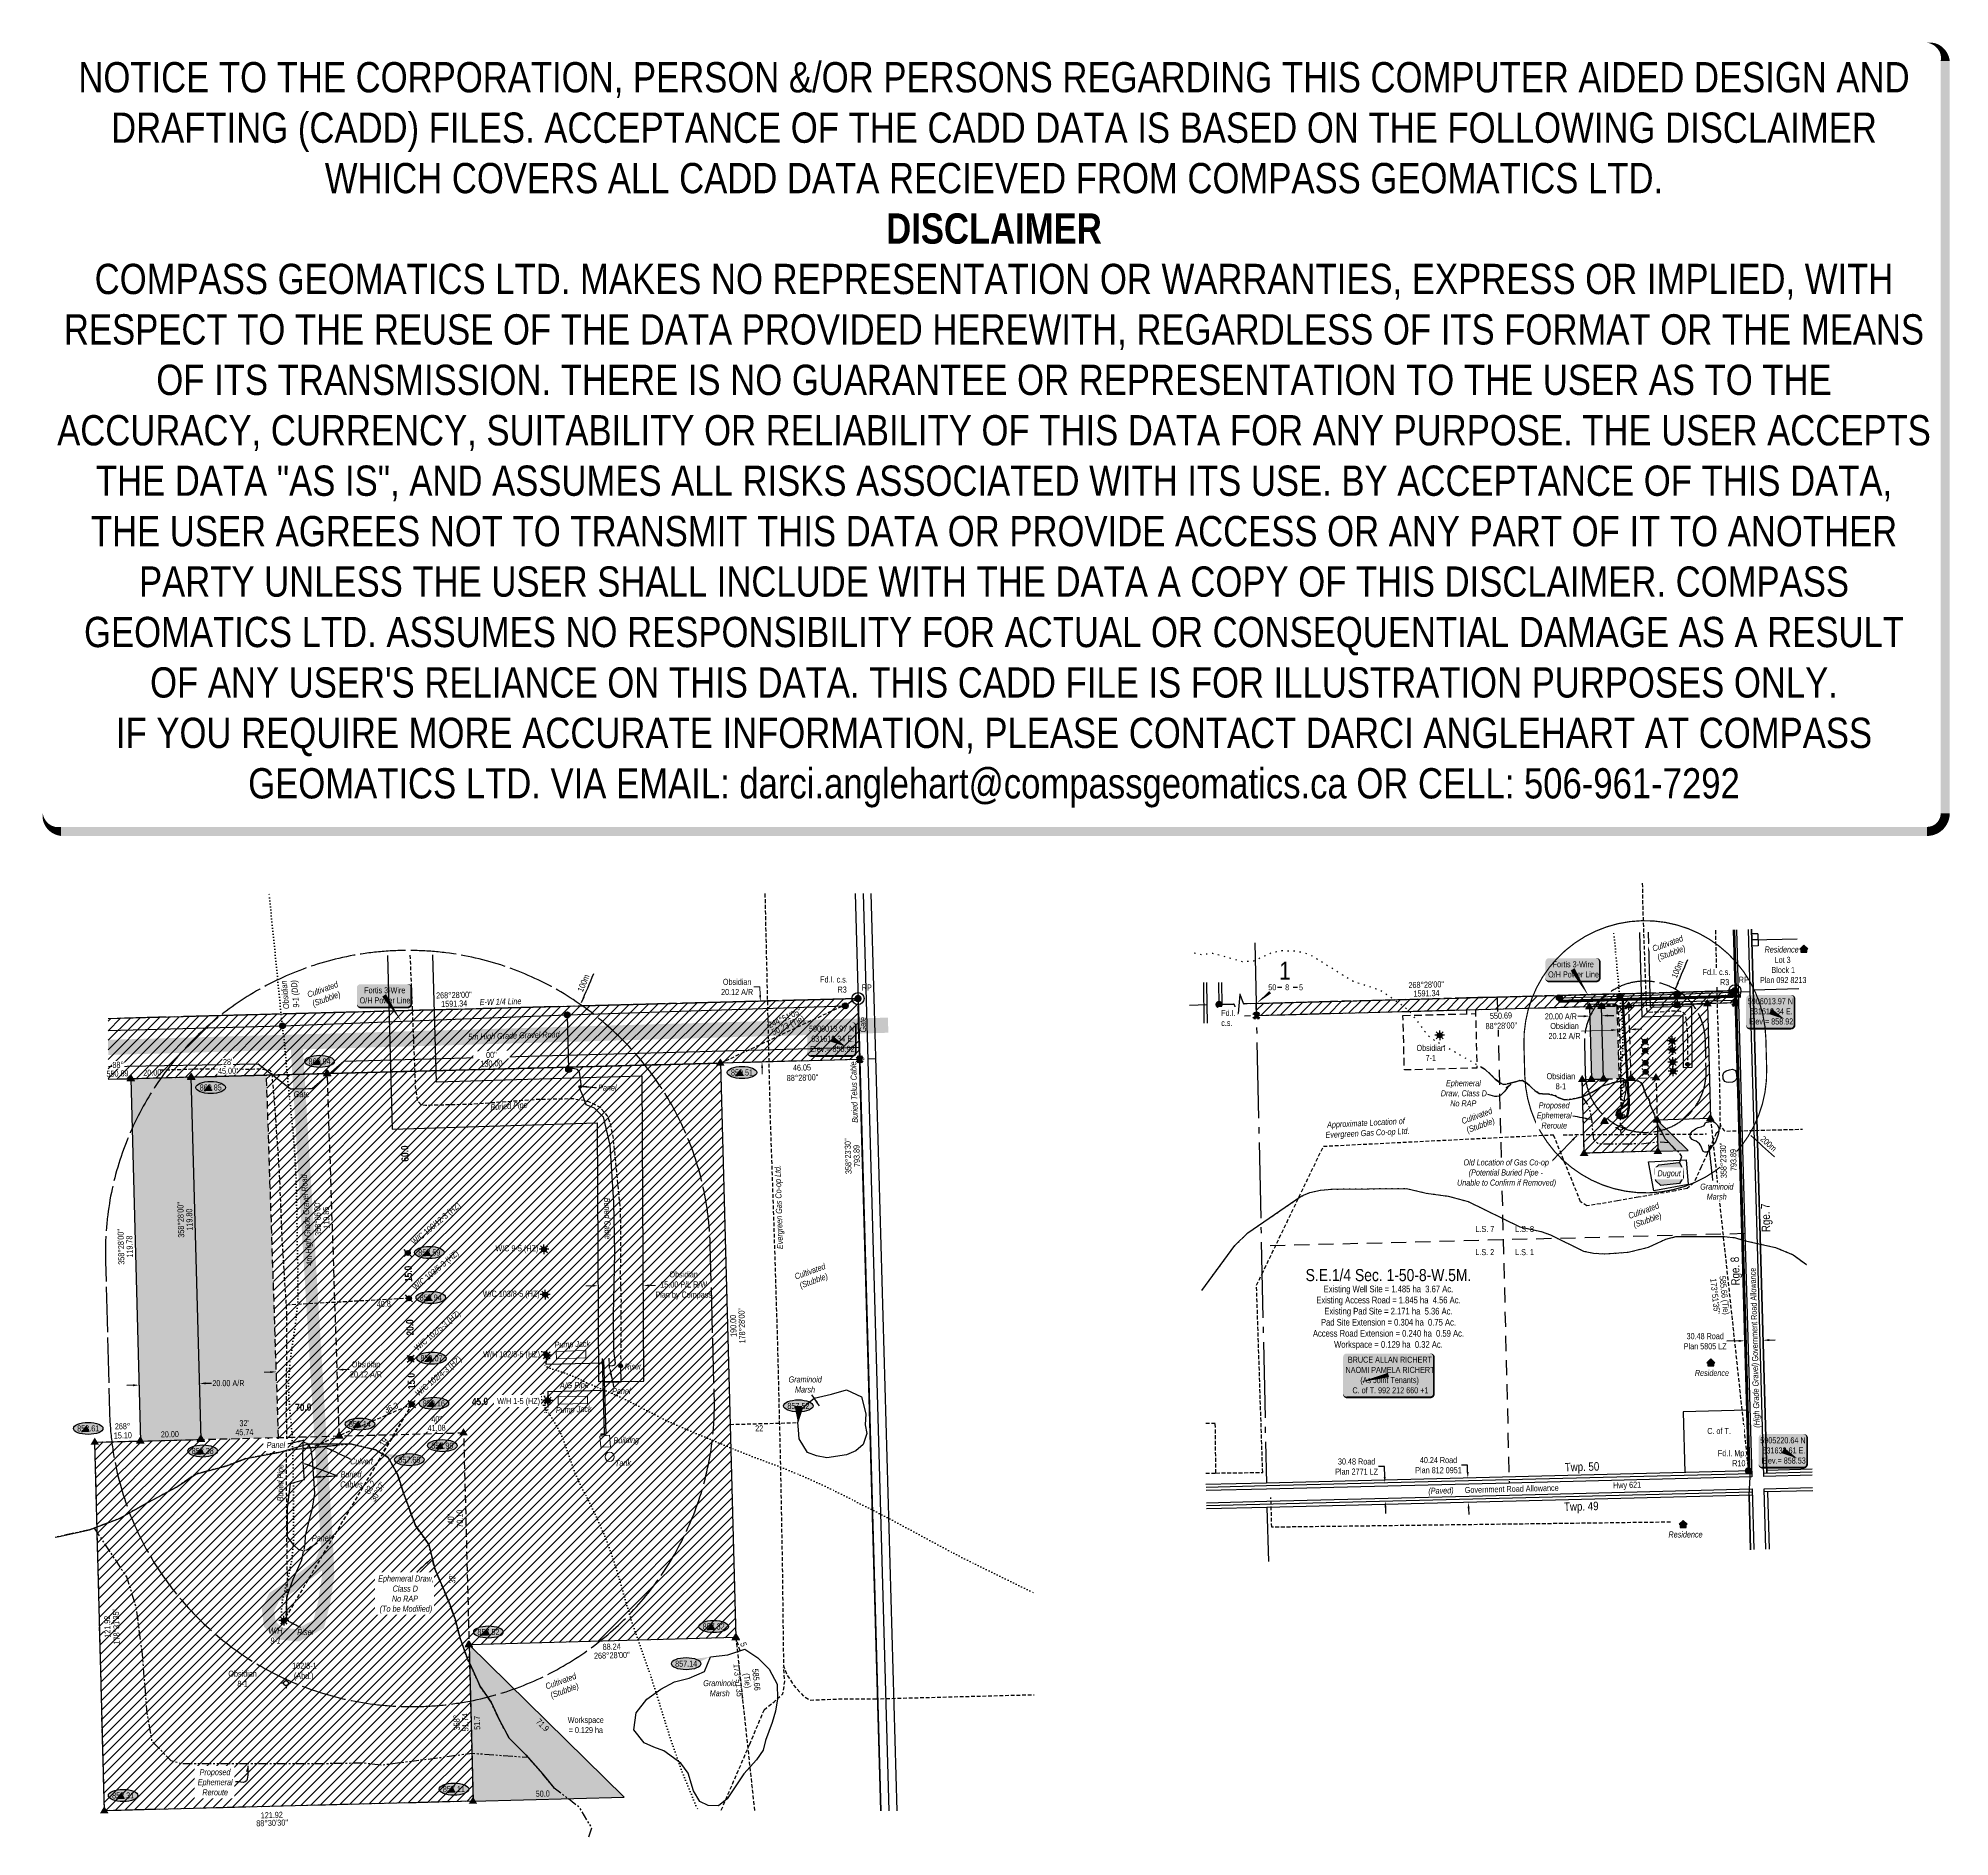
# Model space of a CAD drawing. Extents: x 628807 to 631965, y 5904616 to 5907588.
import ezdxf
from ezdxf.enums import TextEntityAlignment as Align

# ---------------------------------------------------------------- set-up
doc = ezdxf.new("R2010")
doc.units = 0
doc.header["$LTSCALE"] = 5
doc.header["$PDSIZE"] = 0.5
for name, pattern in [('foc-ACCESSROAD', [3.75, 2.5, -1.25]), ('foc-BUFFER', [16.75, 15, -1.75]), ('foc-DOT', [1, 0.2, -0.8]), ('foc-LSD', [8, 5, -3]), ('foc-QUARTERLINE', [33, 25, -3, 2, -3]), ('foc-TIELINE', [1.875, 1.25, -0.625]), ('foc-TOPO-ephemeral', [6.25, 3.125, -0.625, 0.625, -0.625, 0.625, -0.625]), ('foc-WHEELTRACKS', [2, 0.4, -1.6]), ('POWERLINE5', [7.8, 2.4, -0.6, 0.6, -0.6, 0.6, -0.6, 2.4]), ('UG_PIPE', [1.875, 1.25, -0.625])]:
    doc.linetypes.add(name, pattern=pattern)
doc.layers.get('Defpoints').update_dxf_attribs({"color": 9})
for name, color, linetype in [('10', 1, 'Continuous'), ('35', 37, 'Continuous'), ('9', 3, 'Continuous'), ('AB_SEC_N83UTMz11', 7, 'Continuous'), ('ABADATA-DRILL', 8, 'foc-DOT'), ('ABADATA-DRILL-T', 8, 'Continuous'), ('AS-CABLE', 224, 'foc-CABLE'), ('AS-FENCE', 48, 'foc-FENCE'), ('AS-OWNER', 7, 'Continuous'), ('AS-PIPE-AG', 44, 'Continuous'), ('AS-PIPE-UG', 44, 'UG_PIPE'), ('AS-PIPE-UG-T', 44, 'Continuous'), ('AS-POWER', 104, 'foc-POWER'), ('AS-POWER-EXISTING', 72, 'POWERLINE5'), ('AS-POWER-T', 104, 'Continuous'), ('AS-RESIDENCE', 14, 'Continuous'), ('AS-ROADS', 254, 'Continuous'), ('AS-SYMBOL', 7, 'Continuous'), ('AS-TELEPHONE-T', 224, 'Continuous'), ('AS-TELUS', 224, 'foc-TEL'), ('AUX-BUFFER', 7, 'foc-BUFFER'), ('C-AR', 13, 'foc-ACCESSROAD'), ('C-RW', 13, 'Continuous'), ('C-SYMBOL', 7, 'Continuous'), ('C-WS', 13, 'foc-ACCESSROAD'), ('C-WS-S', 13, 'Continuous'), ('D-TXT', 6, 'Continuous'), ('DETAIL-T', 7, 'Continuous'), ('F-WS-S', 190, 'Continuous'), ('L-AREAREQUIRED', 7, 'Continuous'), ('L-BD', 7, 'Continuous'), ('L-MON', 1, 'Continuous'), ('L-QSEC', 8, 'foc-QUARTERLINE'), ('L-ROAD-T', 7, 'Continuous'), ('L-SEC', 7, 'Continuous'), ('L-SECLBL', 7, 'Continuous'), ('L-SECQ', 8, 'foc-QUARTERLINE'), ('L-SECTION-LSD', 7, 'foc-LSD'), ('L-TIE', 7, 'foc-TIELINE'), ('L-TIE-T', 7, 'Continuous'), ('L-TITLEDB', 4, 'Continuous'), ('L-TITLEDB-T', 4, 'Continuous'), ('P-ELEVATION', 7, 'Continuous'), ('P-PROPOSED', 10, 'Continuous'), ('P-PROPOSED-EXISTING-H', 59, 'Continuous'), ('P-PROPOSED-H', 21, 'Continuous'), ('P-TEMP-H', 41, 'Continuous'), ('P-TEMP_WORKSPACE', 46, 'Continuous'), ('P-TXT', 4, 'Continuous'), ('T-DRAW', 143, 'foc-TOPO-ephemeral'), ('T-TIE', 201, 'foc-TIELINE'), ('T-WATER', 160, 'Continuous'), ('T-WATER-H', 133, 'Continuous'), ('T-WATER-P3', 160, 'foc-WHEELTRACKS'), ('T-WATER-T', 170, 'Continuous'), ('WETLAND', 143, 'Continuous'), ('WETLAND-T', 146, 'Continuous')]:
    doc.layers.add(name, color=color, linetype=linetype)
for name, color, linetype, lineweight in [('AS-GENERAL', 48, 'Continuous', 18), ('C-AR-T', 13, 'Continuous', 9), ('C-RW-T', 13, 'Continuous', 9), ('C-WS-T', 13, 'Continuous', 9), ('F-WS-T', 190, 'Continuous', 9), ('P-TEMP-T', 46, 'Continuous', 18), ('T-TEXT', 48, 'Continuous', 18), ('T-TIE-T', 201, 'Continuous', 18)]:
    doc.layers.add(name, color=color, linetype=linetype, lineweight=lineweight)
doc.layers.add('AS-PIPE-AG-T', color=7, linetype='Continuous', true_color=0x7d00fa)
doc.layers.add('DISCLAIMER', color=7, linetype='Continuous', plot=False)
doc.styles.add('100L', font='ARIALN.TTF', dxfattribs={"height": 11})
doc.styles.add('175L', font='ARIALN.TTF', dxfattribs={"height": 20})
doc.styles.add('80', font='ARIALN.TTF', dxfattribs={"height": 10})
doc.styles.add('80CG', font='ARIALN.TTF', dxfattribs={"height": 10})
doc.styles.add('80L', font='ARIALN.TTF', dxfattribs={"height": 10})
doc.styles.add('80LS', font='ARIALNI.TTF', dxfattribs={"height": 10})
doc.styles.add('BOLD', font='ARIALNB.TTF')
doc.styles.add('foc-LtypeFont', font='ARIALN.TTF', dxfattribs={"height": 7.35})
doc.styles.add('SIMPLEX', font='ARIALN.TTF')
doc.linetypes.add('foc-CABLE', pattern='A,2,-1,["C",foc-LtypeFont,S=0.2,R=0,X=-0.625,Y=-0.75],-1.24,8', length=12.24)
doc.linetypes.add('foc-FENCE', pattern='A,10,-1,["X",foc-LtypeFont,S=0.2,R=0,X=-0.625,Y=-0.75],-1.24', length=12.24)
doc.linetypes.add('foc-FENCE-NOLINE', pattern='A,0,-6,["X",foc-LtypeFont,S=0.2,R=0,X=-0.625,Y=-0.75],-6.24', length=12.24)
doc.linetypes.add('foc-POWER', pattern='A,6,-1,["P",foc-LtypeFont,S=0.2,R=0,X=-0.625,Y=-0.75],-1.24,4', length=12.24)
doc.linetypes.add('foc-POWER-NOLINE', pattern='A,0,-4,["P",foc-LtypeFont,S=0.2,R=0,X=-0.625,Y=-0.75],-8.24', length=12.24)
doc.linetypes.add('foc-TEL', pattern='A,2,-1,["T",foc-LtypeFont,S=0.2,R=0,X=-0.425,Y=-0.75],-1.24,8', length=12.24)
doc.linetypes.add('foc-TOPO-flowdirection-NOLINE', pattern='A,0,[">",foc-LtypeFont,S=0.3,R=0,X=0,Y=-0.945],-20,[">",foc-LtypeFont,S=0.3,R=0,X=0,Y=-0.945],0', length=20)
doc.dimstyles.new('CG2011', dxfattribs={"dimscale": 5, "dimtxt": 9, "dimasz": 2, "dimexe": 0.2, "dimexo": 0.0625, "dimgap": 0.5, "dimtad": 0, "dimtih": 1, "dimtoh": 1, "dimzin": 0, "dimdsep": 46, "dimtxsty": '80CG', "dimcen": 0.1, "dimse1": 1, "dimse2": 1, "dimclrd": 256, "dimclrt": 256, "dimaunit": 1, "dimadec": 4, "dimazin": 0, "dimtfac": 0.06, "dimtofl": 0, "dimtmove": 0, "dimatfit": 1, "dimfxl": 0.2, "dimtolj": 1, "dimtzin": 0, "dimlwd": -1, "dimarcsym": 0})
doc.dimstyles.new('Compass 5 000', dxfattribs={"dimscale": 5, "dimtxt": 9, "dimasz": 2, "dimexe": 0.2, "dimexo": 0.0625, "dimgap": 0.5, "dimtad": 0, "dimtih": 1, "dimtoh": 1, "dimzin": 0, "dimdsep": 46, "dimtxsty": '80CG', "dimcen": 0.1, "dimse1": 1, "dimse2": 1, "dimclrd": 256, "dimclrt": 256, "dimaunit": 1, "dimadec": 4, "dimazin": 0, "dimtfac": 0.06, "dimtofl": 0, "dimtmove": 0, "dimatfit": 1, "dimfxl": 0.2, "dimtolj": 1, "dimtzin": 0, "dimlwd": -1, "dimarcsym": 0})

msp = doc.modelspace()

# ---------------------------------------------------------------- texts
at = {"layer": 'AS-CABLE', "char_height": 9.9968, "attachment_point": 1, "style": '80L'}
for s, width, insert in [('\\pi0.26901;{\\fArial Narrow|b0|i1|c0|p34;Buried \\P\\pi-0.44018;Cables}', 33.69931, (629306.065, 5905219.811)), ('\\pi0.33093;{\\fArial Narrow|b0|i1|c0|p34;Panel}', 29.88172, (629258.469, 5905114.39))]:
    msp.add_mtext_dynamic_manual_height_columns(s, width=width, gutter_width=50, heights=[0], dxfattribs=dict(at, insert=insert))
at = {"layer": 'AS-GENERAL', "char_height": 9.9968, "attachment_point": 1, "style": '80L'}
for s, width, insert, rotation in [('\\pi5.131;{\\fArial Narrow|b0|i1|c0|p34;Gate}', 33.69931, (630164.629, 5905939.767), 91.047222), ('\\pi0.30832;{\\fArial Narrow|b0|i1|c0|p34;Buried Pipe}', 59.03588, (629201.704, 5905169.881), 89.797882)]:
    msp.add_mtext_dynamic_manual_height_columns(s, width=width, gutter_width=50, heights=[0], dxfattribs=dict(at, insert=insert, rotation=rotation))
for s, insert in [('\\pi5.131;{\\fArial Narrow|b0|i1|c0|p34;Gate}', (629223.777, 5905848.11)), ('\\pi-0.98912;{\\fArial Narrow|b0|i1|c0|p34;Culvert}', (629323.098, 5905241.265)), ('\\pi3.2694;{\\fArial Narrow|b0|i1|c0|p34;Riser}', (629231.368, 5904959.192))]:
    msp.add_mtext_dynamic_manual_height_columns(s, width=33.69931, gutter_width=50, heights=[0], dxfattribs=dict(at, insert=insert))
at = {"layer": 'AS-PIPE-AG-T', "insert": (629668.664, 5905366.791), "char_height": 9.99686, "attachment_point": 1, "rotation": 1.481379, "style": '80L'}
msp.add_mtext_dynamic_manual_height_columns('{\\fArial Narrow|b0|i1|c0|p34;A/G Pipe}', width=45.66617, gutter_width=50, heights=[0], dxfattribs=at)
at = {"layer": 'AS-PIPE-UG-T', "attachment_point": 1, "style": '80L'}
for s, width, gutter_width, insert, char_height, rotation in [('{\\fArial Narrow|b0|i1|c0|p34;Buried Pipe}', 60.81723, 50, (629553.38, 5905826.34), 9.99686, 4.252642), ('\\pi3.8235;{\\fArial Narrow|b0|i1|c0|p34;Approximate Location of \\P\\pi0.32533;Evergreen Gas Co-op Ltd.}', 132.64802, 100, (630932.308, 5905797.292), 9.9968, 2.849665), ('\\pi0.32533;{\\fArial Narrow|b0|i1|c0|p34;Evergreen Gas Co-op Ltd.}', 132.64802, 100, (630027.59, 5905586.62), 9.9968, 91.774167)]:
    msp.add_mtext_dynamic_manual_height_columns(s, width=width, gutter_width=gutter_width, heights=[0], dxfattribs=dict(at, insert=insert, char_height=char_height, rotation=rotation))
at = {"layer": 'AS-TELEPHONE-T', "attachment_point": 1, "style": '80L'}
for s, width, gutter_width, insert, char_height, rotation in [('\\pi0.31442;{\\fArial Narrow|b0|i1|c0|p34;Buried Telus Cable}', 97.23506, 100, (630151.418, 5905795.35), 9.9968, 91.774167), ('\\pi0.30926;{\\fArial Narrow|b0|i1|c0|p34;Buried Cable}', 66.03452, 50, (629751.675, 5905672.406), 9.99686, 270.925382)]:
    msp.add_mtext_dynamic_manual_height_columns(s, width=width, gutter_width=gutter_width, heights=[0], dxfattribs=dict(at, insert=insert, char_height=char_height, rotation=rotation))
at = {"layer": 'AS-TELEPHONE-T', "char_height": 9.99686, "attachment_point": 1, "style": '80L'}
for width, insert in [(21.80638, (629731.919, 5905858.845)), (15.8435, (629754.944, 5905357.625))]:
    msp.add_mtext_dynamic_manual_height_columns('{\\fArial Narrow|b0|i1|c0|p34;Panel}', width=width, gutter_width=50, heights=[0], dxfattribs=dict(at, insert=insert))
at = {"layer": 'AUX-BUFFER', "char_height": 9.9968, "attachment_point": 1, "style": '80L'}
for s, insert, rotation in [('100m', (631504.786, 5906037.799), 67.139759), ('100m', (629697.216, 5906014.868), 67.139759), ('200m', (631658.201, 5905774.894), 318.128058)]:
    msp.add_mtext_dynamic_manual_height_columns(s, width=6.84691, gutter_width=45, heights=[0], dxfattribs=dict(at, insert=insert, rotation=rotation))
at = {"layer": 'C-SYMBOL', "color": 3, "style": '175L'}
msp.add_text('S.E.1/4 Sec. 1-50-8-W.5M.', height=20, dxfattribs=at).set_placement((631037.871, 5905528.133), align=Align.BOTTOM_CENTER)
at = {"layer": 'C-WS-T', "char_height": 10, "attachment_point": 1, "style": '80L'}
for s, width, insert in [('\\pi9.4877;Obsidian\\P\\pi24.45;7-1', 62.80905, (631074.688, 5905924.54)), ('\\pi0.97116;{\\fArial Narrow|b0|i1|c0|p34;W/H\\P\\pi4.109;9-1}', 23.14287, (629186.194, 5904961.736)), ('\\pi9.4877;Obsidian\\P\\pi24.416;8-1', 62.80905, (629111.452, 5904890.36))]:
    msp.add_mtext_dynamic_manual_height_columns(s, width=width, gutter_width=50, heights=[0], dxfattribs=dict(at, insert=insert))
at = {"layer": 'C-WS-T', "char_height": 9.99458, "attachment_point": 1, "style": '80L'}
for s, insert, width in [('\\pi0.12838;W/C 9-5 (HZ)', (629562.104, 5905593.305), 67.45089), ('\\pi0.049973;W/C 103/8-5 (HZ)', (629541.189, 5905518.259), 89.58078), ('\\pi0.12838;W/H 102/8-5 (HZ)', (629541.747, 5905418.383), 89.73758)]:
    msp.add_mtext(s, dxfattribs=dict(at, insert=insert, width=width))
at = {"layer": 'D-TXT', "color": 3, "char_height": 14, "attachment_point": 1, "style": '80L'}
for s, width, insert, rotation in [('Rge. 7', 63.86109, (631654.729, 5905614.998), 91.581942), ('Rge. 8', 73.75526, (631604.342, 5905526.824), 91.581942), ('Twp. 50', 101.3954, (631328.951, 5905233.644), 1.478772), ('Twp. 49', 101.3954, (631327.755, 5905168.22), 1.478772)]:
    msp.add_mtext_dynamic_manual_height_columns(s, width=width, gutter_width=47.5, heights=[0], dxfattribs=dict(at, insert=insert, rotation=rotation))
at = {"layer": 'F-WS-T', "insert": (629221.655, 5904903.501), "char_height": 10, "attachment_point": 1, "style": '80L'}
msp.add_mtext_dynamic_manual_height_columns('\\pi4.6342;102/8-1\\P\\pi7.4821;(Abd.)', width=44.77325, gutter_width=50, heights=[0], dxfattribs=at)
at = {"layer": 'L-AREAREQUIRED', "color": 5, "insert": (631037.871, 5905526.695), "char_height": 11, "width": 348.52916, "attachment_point": 2, "style": '100L'}
msp.add_mtext('Existing Well Site = 1.485 ha  3.67 Ac.\\PExisting Access Road = 1.845 ha  4.56 Ac.\\PExisting Pad Site = 2.171 ha  5.36 Ac.\\PPad Site Extension = 0.304 ha  0.75 Ac.\\PAccess Road Extension = 0.240 ha  0.59 Ac.\\PWorkspace = 0.129 ha  0.32 Ac.', dxfattribs=at)
at = {"layer": 'L-BD', "style": '80L'}
for s, height, rotation, p in [("268°28'00''", 9.9968, 1.5334, (631100.353, 5906024.072)), ("268°28'00''", 9.9968, 1.5334, (629493.708, 5906006.944)), ('1591.34', 9.9968, 1.5334, (629494.089, 5905992.704)), ('1591.34', 9.9968, 1.5334, (631100.734, 5906009.831)), ('130.00', 9.9968, 1.5334, (629555.671, 5905893.729)), ("358°23'30''", 9.9968, 91.6078, (630144.891, 5905740.589)), ('793.89', 9.9968, 91.6078, (630159.131, 5905740.989)), ("178°28'00''", 9.9968, 91.538, (629969.442, 5905460.662)), ('190.00', 9.9968, 91.538, (629955.202, 5905460.279)), ("178°31'35''", 9.9968, 91.473476, (628935.676, 5904963.19)), ("268°28'00''", 9.9968, 1.533, (629754.649, 5904915.781)), ('88.24', 9.9968, 1.533, (629754.268, 5904930.022)), ("88°30'30''", 9.9936, 1.4919, (629193.305, 5904638.818))]:
    msp.add_text(s, height=height, rotation=rotation, dxfattribs=at).set_placement(p, align=Align.MIDDLE)
at = {"layer": 'L-BD', "color": 5, "style": '80L'}
for s, rotation, p in [('550.69', 1.5344, (628937.692, 5905877.24)), ('20.00', 1.5344, (628995.153, 5905878.744)), ("358°06'00''", 91.9002, (629268.379, 5905638.502)), ('119.85', 91.9002, (629282.617, 5905638.975))]:
    msp.add_text(s, height=9.9968, rotation=rotation, dxfattribs=at).set_placement(p, align=Align.MIDDLE)
at = {"layer": 'L-BD', "color": 6, "style": '80L'}
for s, rotation, p in [("358°28'00''", 91.538, (629042.268, 5905635.467)), ('119.80', 91.538, (629056.508, 5905635.85)), ("358°28'00''", 91.538, (628943.463, 5905590.817)), ('119.78', 91.538, (628957.703, 5905591.199)), ('268°', 1.4706, (628946.128, 5905294.293)), ("32'", 1.4706, (629146.966, 5905299.482)), ("40''", 1.440445, (629465.314, 5905306.164)), ('15.10', 1.4706, (628946.512, 5905279.303)), ('20.00', 1.4706, (629024.172, 5905281.15)), ('45.74', 1.4706, (629147.351, 5905284.492))]:
    msp.add_text(s, height=9.9968, rotation=rotation, dxfattribs=at).set_placement(p, align=Align.MIDDLE)
at = {"layer": 'L-BD', "color": 1, "style": '80L'}
for s, p in [('83.2', (629355.394, 5905193.418)), ("30°37'", (629367.653, 5905186.163))]:
    msp.add_text(s, height=9.9968, rotation=59.38, dxfattribs=at).set_placement(p, align=Align.MIDDLE)
at = {"layer": 'L-BD', "color": 3, "style": '80L'}
for s, rotation, p in [("40''", 91.4727, (629488.256, 5905141.172)), ('70.10', 91.4727, (629503.246, 5905141.557)), ("32'", 91.4727, (629490.758, 5905042.2)), ('51.74', 91.4613, (629512.354, 5904804.895)), ('358°', 91.4613, (629498.113, 5904804.531))]:
    msp.add_text(s, height=9.9968, rotation=rotation, dxfattribs=at).set_placement(p, align=Align.MIDDLE)
at = {"layer": 'L-BD', "color": 3, "char_height": 11.9816, "width": 21.13176, "attachment_point": 1, "style": 'BOLD'}
for s, insert, rotation in [('60.0', (629406.993, 5905731.404), 91.986111), ('15.0', (629412.808, 5905532.561), 91.986111), ('20.0', (629415.378, 5905444.029), 91.986111), ('15.0', (629417.638, 5905355.406), 91.986111), ('70.0', (629231.157, 5905331.413), 1.538027), ('45.0', (629523.159, 5905340.912), 1.538027)]:
    msp.add_mtext(s, dxfattribs=dict(at, insert=insert, rotation=rotation))
at = {"layer": 'L-MON', "insert": (631581.104, 5905254.865), "char_height": 9.99882, "attachment_point": 1, "style": '80L'}
msp.add_mtext_dynamic_manual_height_columns('\\pi1.0758;Fd.I. Mp.\\P\\pi24.777;R10', width=44.33812, gutter_width=49.99, heights=[0], dxfattribs=at)
at = {"layer": 'L-QSEC', "insert": (629536.146, 5906000.134), "char_height": 9.9968, "attachment_point": 1, "rotation": 1.533599, "style": '80L'}
msp.add_mtext_dynamic_manual_height_columns('{\\fArial Narrow|b0|i1|c0|p34;E-W 1/4 Line}', width=86.81219, gutter_width=50, heights=[0], dxfattribs=at)
at = {"layer": 'L-ROAD-T', "style": '80L'}
msp.add_text('Government Road Allowance', height=9.9968, rotation=91.581942, dxfattribs=at).set_placement((631641.679, 5905478.773), align=Align.MIDDLE_CENTER)
at = {"layer": 'L-TIE-T', "style": '80L'}
for s, rotation, p in [("244°51'05''", 25.149, (630040.058, 5905969.019)), ('50.23 (Tie)', 25.149, (630046.112, 5905956.124)), ("173°51'35''", 276.1406, (631577.689, 5905509.161)), ('585.66 (Tie)', 276.1406, (631591.853, 5905510.685))]:
    msp.add_text(s, height=9.9968, rotation=rotation, dxfattribs=at).set_placement(p, align=Align.MIDDLE)
at = {"layer": 'L-TITLEDB-T', "insert": (631408.84, 5905201.669), "char_height": 10.0001, "attachment_point": 1, "rotation": 1.430663, "style": '80L'}
msp.add_mtext_dynamic_manual_height_columns('Hwy 621', width=119.68617, gutter_width=50, heights=[0], dxfattribs=at)
at = {"layer": 'P-TEMP-T', "style": '80L'}
for s, rotation, p in [('51.7', 91.4613, (629531.908, 5904804.204)), ('71.9', 315.4966, (629640.175, 5904800.43)), ('50.0', 1.4919, (629640.406, 5904687.185))]:
    msp.add_text(s, height=9.9968, rotation=rotation, dxfattribs=at).set_placement(p, align=Align.MIDDLE)
at = {"layer": 'P-TXT', "style": '80L'}
for s, p in [('W/C 100/12-3 (HZ)', (629428.527, 5905593.18)), ('W/C 103/5-3 (HZ)', (629430.592, 5905518.24)), ('W/C 102/5-3 (HZ)', (629433.208, 5905418.35)), ('W/C 102/4-3 (HZ)', (629435.128, 5905343.385))]:
    msp.add_text(s, height=9.99458, rotation=40, dxfattribs=at).set_placement(p)
at = {"layer": 'T-TEXT', "style": '80LS'}
msp.add_text('4m High Grade Gravel Road', height=9.99574, rotation=93.468333, dxfattribs=at).set_placement((629250.239, 5905634.984), align=Align.MIDDLE_CENTER)
at = {"layer": 'T-TEXT', "char_height": 9.99686, "attachment_point": 1, "rotation": 1.886458, "style": '80L'}
for s, width, insert in [('{\\fArial Narrow|b0|i1|c0|p34;Pump Jack}', 57.30555, (629659.635, 5905433.949)), ('{\\fArial Narrow|b0|i1|c0|p34;Riser}', 32.27011, (629775.453, 5905397.622)), ('{\\fArial Narrow|b0|i1|c0|p34;Pump Jack}', 57.30555, (629661.931, 5905326.183)), ('{\\fArial Narrow|b0|i1|c0|p34;Building}', 30.78964, (629757.028, 5905275.768)), ('{\\fArial Narrow|b0|i1|c0|p34;Tank}', 7.76419, (629759.543, 5905238.076))]:
    msp.add_mtext_dynamic_manual_height_columns(s, width=width, gutter_width=50, heights=[0], dxfattribs=dict(at, insert=insert))
at = {"layer": 'T-TIE-T', "style": '80L'}
for s, height, rotation, p in [('40.8', 9.9968, 3.123174, (629377.694, 5905496.51)), ('36.3', 9.9968, 23.447244, (629390.1, 5905325.039)), ('22', 9.9968, 1.538, (629998.053, 5905290.945)), ('19', 9.9968, 58.928342, (629377.592, 5905268.105)), ('5', 9.997, 287.990644, (629972.146, 5904933.72))]:
    msp.add_text(s, height=height, rotation=rotation, dxfattribs=at).set_placement(p, align=Align.MIDDLE)

# ---------------------------------------------------------------- blocks, each defined once
blk = doc.blocks.new('L-SECLBL')
at = {"layer": '9', "color": 7}
for p, q in [((-5.1, -27.8), (-12.3, -27.8)), ((20.7, -27.8), (13.5, -27.8))]:
    blk.add_line(p, q, dxfattribs=at)
at = {"layer": '10', "color": 2, "style": 'SIMPLEX'}
blk.add_attdef('SEC', text='', height=30, dxfattribs=at).set_placement((0, 0), align=Align.MIDDLE)
at = {"layer": '10', "color": 5, "style": '80L'}
blk.add_attdef('TWP', text='', height=9.5, dxfattribs=at).set_placement((-14.4, -27.4), align=Align.MIDDLE_RIGHT)
blk.add_attdef('RGE', text='', height=9.5, dxfattribs=at).set_placement((3.6, -27.4), align=Align.MIDDLE_CENTER)
blk.add_attdef('MER', text='', height=9.5, dxfattribs=at).set_placement((23.2, -27.4), align=Align.MIDDLE_LEFT)
blk = doc.blocks.new('POWERPOLE')
h = blk.add_hatch(color=255)
edge = h.paths.add_edge_path()
edge.add_arc((0, 0), 0.96, 0, 360)
at = {"linetype": 'Continuous'}
for p, q in [((0.68, -0.68), (-0.68, 0.68)), ((-0.68, -0.68), (0.68, 0.68))]:
    blk.add_line(p, q, dxfattribs=at)
blk.add_circle((0, 0), 0.96, dxfattribs=at)
blk = doc.blocks.new('GAS')
h = blk.add_hatch(color=255)
h.dxf.hatch_style = 1
edge = h.paths.add_edge_path()
edge.add_arc((0, 0), 0.9, 0, 360)
for p, q in [((-0.81, 0), (-1.62, 0)), ((-0.57, 0.57), (-1.14, 1.14)), ((0, 0.81), (0, 1.62)), ((0.57, 0.57), (1.14, 1.14)), ((1.62, 0), (0.81, 0)), ((-0.57, -0.57), (-1.14, -1.14)), ((0, -0.81), (0, -1.62)), ((1.14, -1.14), (0.57, -0.57))]:
    blk.add_line(p, q)
blk.add_circle((0, 0), 0.8)
blk = doc.blocks.new('RISER')
h = blk.add_hatch(color=255)
h.dxf.hatch_style = 1
edge = h.paths.add_edge_path()
edge.add_arc((0, 0), 0.7, 0, 360)
blk.add_hatch(color=48).paths.add_polyline_path([(0.58, -0.15), (-0.58, -0.15, 0.774597)])
at = {"color": 48}
blk.add_line((-0.58, -0.15), (0.58, -0.15), dxfattribs=at)
blk.add_circle((0, 0), 0.6, dxfattribs=at)
blk = doc.blocks.new('fdia')
at = {"color": 255, "const_width": 1}
blk.add_lwpolyline([(-0.5, 0, 1), (0.5, 0, 1)], format="xyb", close=True, dxfattribs=at)
blk = doc.blocks.new('Fdiaa')
blk.add_blockref('fdia', (0, 0))
blk = doc.blocks.new('fdib')
at = {"color": 1, "const_width": 1.6}
blk.add_lwpolyline([(-0.4, 0, 1), (0.4, 0, 1)], format="xyb", close=True, dxfattribs=at)
at = {"color": 1}
blk.add_circle((0, 0), 0.8, dxfattribs=at)
blk = doc.blocks.new('Fdibb')
blk.add_blockref('fdib', (0, 0))
blk = doc.blocks.new('fdicc')
for name in ['Fdibb', 'Fdiaa']:
    blk.add_blockref(name, (0, 0))
blk = doc.blocks.new('FDI')
blk.add_blockref('fdicc', (0, 0))
blk = doc.blocks.new('STRIA')
blk.add_hatch(color=255).paths.add_polyline_path([(-0.04, 1.52), (-1.47, -0.87), (1.39, -0.87)])
blk = doc.blocks.new('STRIAA')
blk.add_blockref('STRIA', (0, 0))
blk = doc.blocks.new('STRIB')
at = {"color": 1}
blk.add_solid([(-1.12, -0.67), (-0.04, 1.13), (1.04, -0.67)], dxfattribs=at)
blk = doc.blocks.new('STRIBB')
blk.add_blockref('STRIB', (0, 0))
blk = doc.blocks.new('STRICC')
for name in ['STRIAA', 'STRIBB']:
    blk.add_blockref(name, (0, 0))
blk = doc.blocks.new('fdspike')
blk.add_blockref('STRICC', (0, 0))
blk = doc.blocks.new('TRIA')
blk.add_hatch(color=255).paths.add_polyline_path([(-0.04, 1.52), (-1.47, -0.87), (1.39, -0.87)])
blk = doc.blocks.new('TRIAA')
blk.add_blockref('TRIA', (0, 0))
blk = doc.blocks.new('TRIB')
at = {"color": 1}
blk.add_lwpolyline([(-1.12, -0.67), (-0.04, 1.13), (1.04, -0.67)], close=True, dxfattribs=at)
blk = doc.blocks.new('TRIBB')
blk.add_blockref('TRIB', (0, 0))
blk = doc.blocks.new('TRICC')
for name in ['TRIAA', 'TRIBB']:
    blk.add_blockref(name, (0, 0))
blk = doc.blocks.new('plspike')
blk.add_blockref('TRICC', (0, 0))
blk = doc.blocks.new('*D473')
at = {"layer": 'Defpoints', "color": 0, "transparency": 16777216}
for p in [(630986.1, 5905199.5), (630986.8, 5905169.1), (631032.6, 5905170.2)]:
    blk.add_point(p, dxfattribs=at)
at = {"layer": 'L-TITLEDB-T', "transparency": 16777216}
for p, q in [((631031.2, 5905227.7), (631021.2, 5905227.7)), ((631031.6, 5905210.6), (631031.2, 5905227.7)), ((631032.9, 5905160.2), (631033.1, 5905150.2))]:
    blk.add_line(p, q, dxfattribs=at)
for points in [[(631033.3, 5905210.6), (631030, 5905210.5), (631031.9, 5905200.6)], [(631034.6, 5905160.3), (631031.2, 5905160.2), (631032.6, 5905170.2)]]:
    blk.add_solid(points, dxfattribs=at)
at = {"layer": 'L-TITLEDB-T', "transparency": 16777216, "insert": (630985.2, 5905227.7), "char_height": 10, "attachment_point": 5, "style": '80CG'}
blk.add_mtext('\\A1;30.48 Road \\PPlan 2771 LZ', dxfattribs=at)
blk = doc.blocks.new('*D474')
at = {"layer": 'Defpoints', "color": 0, "transparency": 16777216}
for p in [(631082.4, 5905206.7), (631083.5, 5905166.4), (631170, 5905168.6)]:
    blk.add_point(p, dxfattribs=at)
at = {"layer": 'L-TITLEDB-T', "transparency": 16777216}
for p, q in [((631168.5, 5905230), (631158.5, 5905230)), ((631168.7, 5905218.9), (631168.5, 5905230)), ((631170.3, 5905158.6), (631170.5, 5905148.6))]:
    blk.add_line(p, q, dxfattribs=at)
for points in [[(631170.4, 5905218.9), (631167.1, 5905218.8), (631169, 5905208.9)], [(631171.9, 5905158.7), (631168.6, 5905158.6), (631170, 5905168.6)]]:
    blk.add_solid(points, dxfattribs=at)
at = {"layer": 'L-TITLEDB-T', "transparency": 16777216, "insert": (631120.5, 5905230), "char_height": 10, "attachment_point": 5, "style": '80CG'}
blk.add_mtext('\\A1;40.24 Road\\PPlan 812 0951', dxfattribs=at)
blk = doc.blocks.new('*D475')
at = {"layer": 'Defpoints', "color": 0, "transparency": 16777216}
for p in [(631657, 5905436.4), (631627.4, 5905404.8), (631657.9, 5905405.7)]:
    blk.add_point(p, dxfattribs=at)
at = {"layer": 'L-TITLEDB-T', "transparency": 16777216}
for p, q in [((631616.6, 5905435.3), (631597.2, 5905434.8)), ((631667, 5905436.7), (631677, 5905437))]:
    blk.add_line(p, q, dxfattribs=at)
for points in [[(631616.5, 5905437), (631616.6, 5905433.6), (631626.6, 5905435.6)], [(631667, 5905438.4), (631667.1, 5905435), (631657, 5905436.4)]]:
    blk.add_solid(points, dxfattribs=at)
at = {"layer": 'L-TITLEDB-T', "transparency": 16777216, "insert": (631561.2, 5905434.8), "char_height": 10, "attachment_point": 5, "style": '80CG'}
blk.add_mtext('\\A1;30.48 Road \\PPlan 5805 LZ', dxfattribs=at)
blk = doc.blocks.new('label_road_paved')
at = {"layer": 'L-ROAD-T', "style": '80L'}
blk.add_text('Government Road Allowance', height=10, dxfattribs=at).set_placement((0, 0), align=Align.MIDDLE_CENTER)
at = {"layer": 'T-TEXT', "style": '80LS'}
blk.add_text('(Paved)', height=10, dxfattribs=at).set_placement((-116.9, 0), align=Align.MIDDLE_CENTER)
blk = doc.blocks.new('*D500')
at = {"layer": 'C-AR-T', "transparency": 16777216}
for p, q in [((631406.2, 5905949), (631356.6, 5905947.4)), ((631446.3, 5905950.3), (631456.3, 5905950.7))]:
    blk.add_line(p, q, dxfattribs=at)
for points in [[(631406.1, 5905950.7), (631406.2, 5905947.3), (631416.2, 5905949.3)], [(631446.2, 5905952), (631446.3, 5905948.7), (631436.3, 5905950)]]:
    blk.add_solid(points, dxfattribs=at)
at = {"layer": 'Defpoints', "color": 0, "transparency": 16777216}
for p in [(631416, 5905955.6), (631436.1, 5905956.3), (631416.2, 5905949.3)]:
    blk.add_point(p, dxfattribs=at)
at = {"layer": 'C-AR-T', "transparency": 16777216, "insert": (631328.8, 5905947.4), "char_height": 10, "attachment_point": 5, "style": '80CG'}
blk.add_mtext('\\A1;Obsidian\\P20.12 A/R', dxfattribs=at)
blk = doc.blocks.new('GABD')
for p, q in [((-0.81, 0), (-1.62, 0)), ((0, 0.81), (0, 1.62)), ((1.62, 0), (0.81, 0)), ((0, -0.81), (0, -1.62))]:
    blk.add_line(p, q)
blk.add_circle((0, 0), 0.8)
blk = doc.blocks.new('res_occ')
for points in [[(0.1, 0.89), (-1.26, -0.37), (1.46, -0.37)], [(-0.9, -1.43), (1.1, -1.43), (1.1, -0.37), (-0.9, -0.37)]]:
    blk.add_hatch(color=14).paths.add_polyline_path(points)
at = {"color": 14}
for points in [[(0.1, 0.89), (-1.26, -0.37), (1.46, -0.37)], [(-0.9, -1.43), (1.1, -1.43), (1.1, -0.37), (-0.9, -0.37)]]:
    blk.add_lwpolyline(points, close=True, dxfattribs=at)
blk = doc.blocks.new('linebrk')
blk.add_lwpolyline([(0, 0.00175, -0.346152), (-0.00019, 0.0015), (-0.00314, 0.00055, 0.772575), (-0.00312, 0.00036), (0.00312, -0.00036, -0.772575), (0.00314, -0.00055), (0.00019, -0.0015, 0.346152), (0, -0.00175)], format="xyb")
blk = doc.blocks.new('*U518')
at = {"layer": '35', "color": 3}
blk.add_circle((0, 0), 10, dxfattribs=at)
at = {"layer": '35', "color": 3, "style": '80'}
blk.add_attdef('RP_001', (6.3, 13.3), '', height=10, dxfattribs=at)
blk = doc.blocks.new('*U520')
h = blk.add_hatch(color=254)
edge = h.paths.add_edge_path()
edge.add_line((-34, -28.5), (34, -28.5))
edge.add_arc((34, -22.5), 6, 270, 360)
edge.add_line((40, -22.5), (40, 21))
edge.add_arc((34, 21), 6, 0, 90)
edge.add_line((34, 27), (-34, 27))
edge.add_arc((-34, 21), 6, 90, 180)
edge.add_line((-40, 21), (-40, -22.5))
edge.add_arc((-34, -22.5), 6, 180, 270)
at = {"color": 1, "flags": 128}
blk.add_lwpolyline([(-34, -28.5, 3, 3, 0), (34, -28.5, 3, 3, 0.414214), (40, -22.5, 3, 3, 0), (40, 21, 3, 0, 0.414214), (34, 27, 0, 0, 0), (-34, 27, 0, 0, 0.414214), (-40, 21, 0, 0, 0), (-40, -22.5, 0, 3, 0.414214)], format="xyseb", close=True, dxfattribs=at)
blk.add_lwpolyline([(23.5, -12.9, 0, 10, 0), (0, 0, 5, 5, 0)], format="xyseb", dxfattribs=at)
at = {"color": 1, "style": '80'}
blk.add_attdef('ENTER_TEXT_001', (-36, -5), '', height=10, dxfattribs=at)
blk = doc.blocks.new('*U542')
h = blk.add_hatch(color=255)
edge = h.paths.add_edge_path()
edge.add_line((-39, -20), (39, -20))
edge.add_arc((39, -14), 6, 270, 360)
edge.add_line((45, -14), (45, 12.5))
edge.add_arc((39, 12.5), 6, 0, 90)
edge.add_line((39, 18.5), (-39, 18.5))
edge.add_arc((-39, 12.5), 6, 90, 180)
edge.add_line((-45, 12.5), (-45, -14))
edge.add_arc((-39, -14), 6, 180, 270)
at = {"color": 104, "flags": 128}
blk.add_lwpolyline([(-39, -20, 3, 3, 0), (39, -20, 3, 3, 0.414214), (45, -14, 3, 3, 0), (45, 12.5, 3, 0, 0.414214), (39, 18.5, 0, 0, 0), (-39, 18.5, 0, 0, 0.414214), (-45, 12.5, 0, 0, 0), (-45, -14, 0, 3, 0.414214)], format="xyseb", close=True, dxfattribs=at)
blk.add_lwpolyline([(27.4, -45.5, 0, 7.5, 0), (0, 0, 0, 0, 0)], format="xyseb", dxfattribs=at)
at = {"color": 104, "style": '80'}
blk.add_attdef('ENTER_TEXT_001', (-26.8, -4.9), '', height=10, dxfattribs=at)
blk = doc.blocks.new('WC')
at = {"layer": 'L-MON'}
h = blk.add_hatch(color=255, dxfattribs=at)
h.dxf.hatch_style = 1
edge = h.paths.add_edge_path()
edge.add_arc((0, 0), 0.9, 0, 360)
at = {"layer": 'L-MON', "color": 240, "flags": 128}
for points in [[(-0.62, 0.5), (-1.23, 1.12)], [(0.52, 0.61), (1.13, 1.21)], [(-1.18, -1.18), (-0.56, -0.57)], [(1.16, -1.18), (0.56, -0.57)]]:
    blk.add_lwpolyline(points, dxfattribs=at)
at = {"layer": 'L-MON', "color": 240}
for radius in [0.8, 0.373]:
    blk.add_circle((0, 0), radius, dxfattribs=at)
blk = doc.blocks.new('*D547')
at = {"layer": 'Defpoints', "color": 0, "transparency": 16777216}
for p in [(631370.4, 5905972.2), (631370.9, 5905953.9), (631390.9, 5905954.4)]:
    blk.add_point(p, dxfattribs=at)
at = {"layer": 'P-TXT', "transparency": 16777216}
for p, q in [((631360.4, 5905971.9), (631350.4, 5905971.6)), ((631400.4, 5905973), (631410.4, 5905973.2))]:
    blk.add_line(p, q, dxfattribs=at)
for points in [[(631360.4, 5905973.6), (631360.5, 5905970.2), (631370.4, 5905972.2)], [(631400.4, 5905974.6), (631400.5, 5905971.3), (631390.4, 5905972.7)]]:
    blk.add_solid(points, dxfattribs=at)
at = {"layer": 'P-TXT', "transparency": 16777216, "insert": (631322.7, 5905971.6), "char_height": 10, "attachment_point": 5, "style": '80CG', "bg_fill": 3, "box_fill_scale": 1.1, "bg_fill_color": 256, "bg_fill_true_color": 13158600, "bg_fill_transparency": 0}
blk.add_mtext('\\A1;20.00 A/R', dxfattribs=at)
blk = doc.blocks.new('TEMP')
h = blk.add_hatch(color=255)
h.dxf.hatch_style = 1
h.paths.add_polyline_path([(0, 0.25), (-0.67, 1.15), (-0.67, 0.67), (-1.15, 0.67), (-0.25, 0), (-1.15, -0.67), (-0.67, -0.67), (-0.67, -1.15), (0, -0.25), (0.67, -1.15), (0.67, -0.67), (1.15, -0.67), (0.25, 0), (1.15, 0.67), (0.67, 0.67), (0.67, 1.15)])
h.paths.add_polyline_path([(0.57, 0.85), (0.57, 0.57), (0.85, 0.57), (0.08, 0), (0.85, -0.57), (0.57, -0.57), (0.57, -0.85), (0, -0.08), (-0.57, -0.85), (-0.57, -0.57), (-0.85, -0.57), (-0.08, 0), (-0.85, 0.57), (-0.57, 0.57), (-0.57, 0.85), (0, 0.08)], flags=16)
h = blk.add_hatch(color=1)
h.dxf.hatch_style = 1
h.paths.add_polyline_path([(0, 0.08), (-0.57, 0.85), (-0.57, 0.57), (-0.85, 0.57), (-0.08, 0), (-0.85, -0.57), (-0.57, -0.57), (-0.57, -0.85), (0, -0.08), (0.57, -0.85), (0.57, -0.57), (0.85, -0.57), (0.08, 0), (0.85, 0.57), (0.57, 0.57), (0.57, 0.85)])
at = {"color": 1}
for p, q in [((-0.08, 0), (0.08, 0)), ((0, 0.08), (0, -0.08))]:
    blk.add_line(p, q, dxfattribs=at)
at = {"color": 255, "flags": 128}
blk.add_lwpolyline([(-0.25, 0), (-1.15, 0.67), (-0.67, 0.67), (-0.67, 1.15), (0, 0.25), (0.67, 1.15), (0.67, 0.67), (1.15, 0.67), (0.25, 0), (1.15, -0.67), (0.67, -0.67), (0.67, -1.15), (0, -0.25), (-0.67, -1.15), (-0.67, -0.67), (-1.15, -0.67)], close=True, dxfattribs=at)
at = {"color": 1, "flags": 128}
blk.add_lwpolyline([(-0.08, 0), (-0.85, 0.57), (-0.57, 0.57), (-0.57, 0.85), (0, 0.08), (0.57, 0.85), (0.57, 0.57), (0.85, 0.57), (0.08, 0), (0.85, -0.57), (0.57, -0.57), (0.57, -0.85), (0, -0.08), (-0.57, -0.85), (-0.57, -0.57), (-0.85, -0.57)], close=True, dxfattribs=at)
blk = doc.blocks.new('*D557')
at = {"layer": 'C-AR-T', "transparency": 16777216}
for p, q in [((629310.7, 5905387.9), (629320.7, 5905388.2)), ((629190.2, 5905383.9), (629180.2, 5905383.5))]:
    blk.add_line(p, q, dxfattribs=at)
for points in [[(629190.1, 5905385.5), (629190.3, 5905382.2), (629200.2, 5905384.2)], [(629310.6, 5905389.5), (629310.8, 5905386.2), (629300.7, 5905387.5)]]:
    blk.add_solid(points, dxfattribs=at)
at = {"layer": 'Defpoints', "color": 0, "transparency": 16777216}
for p in [(629189.4, 5905709.4), (629289.9, 5905712.8), (629200.2, 5905384.2)]:
    blk.add_point(p, dxfattribs=at)
at = {"layer": 'C-AR-T', "transparency": 16777216, "insert": (629348.4, 5905388.2), "char_height": 10, "attachment_point": 5, "style": '80CG'}
blk.add_mtext('\\A1;Obsidian\\P20.12 A/R', dxfattribs=at)
blk = doc.blocks.new('*D558')
at = {"layer": 'C-AR-T', "transparency": 16777216}
for p, q in [((629999.3, 5906020.3), (629989.3, 5906020.3)), ((629999.7, 5906006.8), (629999.3, 5906020.3)), ((630002.9, 5905886.2), (630003.2, 5905876.2))]:
    blk.add_line(p, q, dxfattribs=at)
for points in [[(630001.3, 5906006.8), (629998, 5906006.7), (629999.9, 5905996.8)], [(630004.6, 5905886.2), (630001.2, 5905886.2), (630002.6, 5905896.2)]]:
    blk.add_solid(points, dxfattribs=at)
at = {"layer": 'Defpoints', "color": 0, "transparency": 16777216}
for p in [(629579.7, 5905985.5), (629999.9, 5905996.8), (629582.4, 5905884.9)]:
    blk.add_point(p, dxfattribs=at)
at = {"layer": 'C-AR-T', "transparency": 16777216, "insert": (629961.6, 5906020.3), "char_height": 10, "attachment_point": 5, "style": '80CG'}
blk.add_mtext('\\A1;Obsidian\\P20.12 A/R', dxfattribs=at)
blk = doc.blocks.new('*D559')
at = {"layer": 'C-RW-T', "transparency": 16777216}
for p, q in [((629721.6, 5905526.5), (629711.6, 5905526.4)), ((629816.6, 5905527), (629826.6, 5905527.1))]:
    blk.add_line(p, q, dxfattribs=at)
for points in [[(629721.6, 5905528.2), (629721.6, 5905524.8), (629731.6, 5905526.5)], [(629816.5, 5905528.7), (629816.6, 5905525.3), (629806.6, 5905526.9)]]:
    blk.add_solid(points, dxfattribs=at)
at = {"layer": 'Defpoints', "color": 0, "transparency": 16777216}
for p in [(629806.6, 5905526.9), (629731.7, 5905501.4), (629806.7, 5905501.8)]:
    blk.add_point(p, dxfattribs=at)
at = {"layer": 'C-RW-T', "transparency": 16777216, "insert": (629873.3, 5905527.1), "char_height": 10, "attachment_point": 5, "style": '80CG'}
blk.add_mtext('\\A1;Obsidian\\P15.00 P/L R/W\\PPlan by Compass', dxfattribs=at)
blk = doc.blocks.new('*D560')
at = {"layer": 'Defpoints', "color": 0, "transparency": 16777216}
for p in [(628965.2, 5905664.6), (629065.2, 5905667.2), (628973.3, 5905362.3)]:
    blk.add_point(p, dxfattribs=at)
at = {"layer": 'P-TXT', "transparency": 16777216}
for p, q in [((628963.4, 5905362.1), (628953.4, 5905361.8)), ((629083.3, 5905365.3), (629093.3, 5905365.5))]:
    blk.add_line(p, q, dxfattribs=at)
for points in [[(628963.3, 5905363.7), (628963.4, 5905360.4), (628973.3, 5905362.3)], [(629083.2, 5905366.9), (629083.3, 5905363.6), (629073.3, 5905365)]]:
    blk.add_solid(points, dxfattribs=at)
at = {"layer": 'P-TXT', "transparency": 16777216, "insert": (629121, 5905365.5), "char_height": 10, "attachment_point": 5, "style": '80CG'}
blk.add_mtext('\\A1;20.00 A/R', dxfattribs=at)
blk = doc.blocks.new('*U545')
h = blk.add_hatch(color=255)
edge = h.paths.add_edge_path()
edge.add_line((-39, -20), (39, -20))
edge.add_arc((39, -14), 6, 270, 360)
edge.add_line((45, -14), (45, 12.5))
edge.add_arc((39, 12.5), 6, 0, 90)
edge.add_line((39, 18.5), (-39, 18.5))
edge.add_arc((-39, 12.5), 6, 90, 180)
edge.add_line((-45, 12.5), (-45, -14))
edge.add_arc((-39, -14), 6, 180, 270)
at = {"color": 104, "flags": 128}
blk.add_lwpolyline([(-39, -20, 3, 3, 0), (39, -20, 3, 3, 0.414214), (45, -14, 3, 3, 0), (45, 12.5, 3, 0, 0.414214), (39, 18.5, 0, 0, 0), (-39, 18.5, 0, 0, 0.414214), (-45, 12.5, 0, 0, 0), (-45, -14, 0, 3, 0.414214)], format="xyseb", close=True, dxfattribs=at)
blk.add_lwpolyline([(28.5, -42.9, 0, 7.5, 0), (0, 0, 0, 0, 0)], format="xyseb", dxfattribs=at)
at = {"color": 104, "style": '80'}
blk.add_attdef('ENTER_TEXT_001', (-26.8, -4.9), '', height=10, dxfattribs=at)
blk = doc.blocks.new('we')
at = {"layer": 'P-ELEVATION'}
h = blk.add_hatch(color=111, dxfattribs=at)
h.dxf.hatch_style = 1
edge = h.paths.add_edge_path()
edge.add_ellipse((0, 0), major_axis=(-24.4, 0), ratio=0.410256, start_angle=0, end_angle=360)
at = {"layer": 'P-ELEVATION', "color": 7, "flags": 128}
blk.add_lwpolyline([(0, 0, 12.5, 0, 0), (-12.4, -6.4, 0, 0, 0)], format="xyseb", dxfattribs=at)
at = {"layer": 'P-ELEVATION', "color": 7}
blk.add_ellipse((0, 0), major_axis=(-24.4, 0), ratio=0.410256, dxfattribs=at)
at = {"layer": 'P-ELEVATION', "style": '80'}
blk.add_attdef('ELEVATION', text='', height=10, dxfattribs=at).set_placement((0, 0), align=Align.MIDDLE_CENTER)
blk = doc.blocks.new('*U539')
at = {"layer": 'P-ELEVATION'}
h = blk.add_hatch(color=111, dxfattribs=at)
h.dxf.hatch_style = 1
edge = h.paths.add_edge_path()
edge.add_ellipse((0, 0), major_axis=(-24.4, 0), ratio=0.410256, start_angle=0, end_angle=360)
at = {"layer": 'P-ELEVATION', "color": 7, "flags": 128}
blk.add_lwpolyline([(0, 0, 12.5, 0, 0), (-45.2, 9.9, 0, 0, 0)], format="xyseb", dxfattribs=at)
at = {"layer": 'P-ELEVATION', "color": 7}
blk.add_ellipse((0, 0), major_axis=(-24.4, 0), ratio=0.410256, dxfattribs=at)
at = {"layer": 'P-ELEVATION', "style": '80'}
blk.add_attdef('ELEVATION', text='', height=10, dxfattribs=at).set_placement((0, 0), align=Align.MIDDLE_CENTER)
blk = doc.blocks.new('*U538')
at = {"layer": 'P-ELEVATION'}
h = blk.add_hatch(color=111, dxfattribs=at)
h.dxf.hatch_style = 1
edge = h.paths.add_edge_path()
edge.add_ellipse((0, 0), major_axis=(-24.4, 0), ratio=0.410256, start_angle=0, end_angle=360)
at = {"layer": 'P-ELEVATION', "color": 7, "flags": 128}
blk.add_lwpolyline([(0, 0, 12.5, 0, 0), (-0.9, -27.6, 0, 0, 0)], format="xyseb", dxfattribs=at)
at = {"layer": 'P-ELEVATION', "color": 7}
blk.add_ellipse((0, 0), major_axis=(-24.4, 0), ratio=0.410256, dxfattribs=at)
at = {"layer": 'P-ELEVATION', "style": '80'}
blk.add_attdef('ELEVATION', text='', height=10, dxfattribs=at).set_placement((0, 0), align=Align.MIDDLE_CENTER)
blk = doc.blocks.new('*U537')
at = {"layer": 'P-ELEVATION'}
h = blk.add_hatch(color=111, dxfattribs=at)
h.dxf.hatch_style = 1
edge = h.paths.add_edge_path()
edge.add_ellipse((0, 0), major_axis=(-24.4, 0), ratio=0.410256, start_angle=0, end_angle=360)
at = {"layer": 'P-ELEVATION', "color": 7, "flags": 128}
blk.add_lwpolyline([(0, 0, 12.5, 0, 0), (40.1, 11.3, 0, 0, 0)], format="xyseb", dxfattribs=at)
at = {"layer": 'P-ELEVATION', "color": 7}
blk.add_ellipse((0, 0), major_axis=(-24.4, 0), ratio=0.410256, dxfattribs=at)
at = {"layer": 'P-ELEVATION', "style": '80'}
blk.add_attdef('ELEVATION', text='', height=10, dxfattribs=at).set_placement((0, 0), align=Align.MIDDLE_CENTER)
blk = doc.blocks.new('*U562')
h = blk.add_hatch(color=59)
edge = h.paths.add_edge_path()
edge.add_line((-69, -37), (69, -37))
edge.add_arc((69, -31), 6, 270, 360)
edge.add_line((75, -31), (75, 29.5))
edge.add_arc((69, 29.5), 6, 0, 90)
edge.add_line((69, 35.5), (-69, 35.5))
edge.add_arc((-69, 29.5), 6, 90, 180)
edge.add_line((-75, 29.5), (-75, -31))
edge.add_arc((-69, -31), 6, 180, 270)
at = {"color": 1, "flags": 128}
blk.add_lwpolyline([(-69, -37, 3, 3, 0), (69, -37, 3, 3, 0.414214), (75, -31, 3, 3, 0), (75, 29.5, 3, 0, 0.414214), (69, 35.5, 0, 0, 0), (-69, 35.5, 0, 0, 0.414214), (-75, 29.5, 0, 0, 0), (-75, -31, 0, 3, 0.414214)], format="xyseb", close=True, dxfattribs=at)
blk.add_lwpolyline([(-46.4, -11.7, 0, 7.5, 0), (0, 0, 0, 0, 0)], format="xyseb", dxfattribs=at)
at = {"color": 1, "style": '80'}
blk.add_attdef('ENTER_TEXT_001', (-36, -5), '', height=10, dxfattribs=at)
blk = doc.blocks.new('Disclaimer_Legal')
at = {"layer": 'DISCLAIMER', "color": 254, "flags": 128}
blk.add_lwpolyline([(-3612.9, -1104.6, 37.5, 37.5, 0), (4096.1, -1104.6, 37.5, 37.5, 0.414214), (4171.1, -1029.6, 37.5, 37.5, 0), (4171.1, 2078.7, 37.5, 0, 0.414214), (4096.1, 2153.7, 0, 0, 0), (-3612.9, 2153.7, 0, 0, 0.414214), (-3687.9, 2078.7, 0, 0, 0), (-3687.9, -1029.6, 0, 37.5, 0.414214)], format="xyseb", close=True, dxfattribs=at)
at = {"layer": 'DISCLAIMER', "color": 254, "insert": (241.6, 533.9), "char_height": 125, "width": 7717.568, "attachment_point": 5, "style": '80'}
blk.add_mtext('NOTICE TO THE CORPORATION, PERSON &/OR PERSONS REGARDING THIS COMPUTER AIDED DESIGN AND DRAFTING (CADD) FILES. ACCEPTANCE OF THE CADD DATA IS BASED ON THE FOLLOWING DISCLAIMER WHICH COVERS ALL CADD DATA RECIEVED FROM COMPASS GEOMATICS LTD.\\P{\\fArial Narrow|b1|i0|c0|p34;DISCLAIMER}\\PCOMPASS GEOMATICS LTD. MAKES NO REPRESENTATION OR WARRANTIES, EXPRESS OR IMPLIED, WITH RESPECT TO THE REUSE OF THE DATA PROVIDED HEREWITH, REGARDLESS OF ITS FORMAT OR THE MEANS OF ITS TRANSMISSION. THERE IS NO GUARANTEE OR REPRESENTATION TO THE USER AS TO THE ACCURACY, CURRENCY, SUITABILITY OR RELIABILITY OF THIS DATA FOR ANY PURPOSE. THE USER ACCEPTS THE DATA "AS IS", AND ASSUMES ALL RISKS ASSOCIATED WITH ITS USE. BY ACCEPTANCE OF THIS DATA, THE USER AGREES NOT TO TRANSMIT THIS DATA OR PROVIDE ACCESS OR ANY PART OF IT TO ANOTHER PARTY UNLESS THE USER SHALL INCLUDE WITH THE DATA A COPY OF THIS DISCLAIMER. COMPASS GEOMATICS LTD. ASSUMES NO RESPONSIBILITY FOR ACTUAL OR CONSEQUENTIAL DAMAGE AS A RESULT OF ANY USER\'S RELIANCE ON THIS DATA. THIS CADD FILE IS FOR ILLUSTRATION PURPOSES ONLY.\\PIF YOU REQUIRE MORE ACCURATE INFORMATION, PLEASE CONTACT DARCI ANGLEHART AT COMPASS GEOMATICS LTD. VIA EMAIL: darci.anglehart@compassgeomatics.ca OR CELL: 506-961-7292', dxfattribs=at)

# ---------------------------------------------------------------- dimensions: what is measured, and where the dimension line sits
at = {"layer": 'C-AR-T', "color": 6}
for base, p1, p2, picture, middle in [((631416.165, 5905949.347), (631436.058, 5905956.311), (631415.956, 5905955.644), '*D500', (631328.822, 5905947.369)), ((629200.197, 5905384.194), (629289.919, 5905712.781), (629189.406, 5905709.446), '*D557', (629348.434, 5905388.192))]:
    dim = msp.add_linear_dim(base=base, p1=p1, p2=p2, angle=181.900247, text='Obsidian\\P20.12 A/R', dimstyle='Compass 5 000', dxfattribs=at)
    dim.commit()
    dim.dimension.update_dxf_attribs({"geometry": picture, "text_midpoint": middle, "dimtype": 161})
at = {"layer": 'C-RW-T', "color": 5}
dim = msp.add_aligned_dim(p1=(629731.717, 5905501.434), p2=(629806.692, 5905501.839), distance=25.107, text='Obsidian\\P15.00 P/L R/W\\PPlan by Compass', dimstyle='Compass 5 000', dxfattribs=at)
dim.commit()
dim.dimension.update_dxf_attribs({"geometry": '*D559', "text_midpoint": (629873.285, 5905527.054)})
at = {"layer": 'L-TITLEDB-T', "color": 2}
for base, p1, p2, angle, text, picture, middle in [((631657.034, 5905436.432), (631627.439, 5905404.829), (631657.897, 5905405.684), 1.607827, '30.48 Road \\PPlan 5805 LZ', '*D475', (631561.203, 5905434.753)), ((631032.636, 5905170.222), (630986.077, 5905199.45), (630986.831, 5905169.085), 271.422523, '30.48 Road \\PPlan 2771 LZ', '*D473', (630985.21, 5905227.713)), ((631170.011, 5905168.639), (631082.45, 5905206.691), (631083.472, 5905166.442), 271.454582, '40.24 Road\\PPlan 812 0951', '*D474', (631120.506, 5905230.028))]:
    dim = msp.add_linear_dim(base=base, p1=p1, p2=p2, angle=angle, text=text, dimstyle='Compass 5 000', dxfattribs=at)
    dim.commit()
    dim.dimension.update_dxf_attribs({"geometry": picture, "text_midpoint": middle, "dimtype": 161})
at = {"layer": 'P-TXT'}
dim = msp.add_linear_dim(base=(628973.349, 5905362.323), p1=(629065.166, 5905667.238), p2=(628965.234, 5905664.555), angle=181.538027, text='20.00 A/R', dimstyle='Compass 5 000', override={"dimtfill": 0}, dxfattribs=at)
dim.commit()
dim.dimension.update_dxf_attribs({"geometry": '*D560', "text_midpoint": (629121.009, 5905365.543), "dimtype": 161})

# ---------------------------------------------------------------- hatches: boundary and pattern name
at = {"layer": 'AS-CABLE'}
h = msp.add_hatch(color=256, dxfattribs=at)
h.dxf.hatch_style = 1
h.paths.add_polyline_path([(629700.302, 5905854.104), (629704.417, 5905855.839), (629703.617, 5905857.454), (629699.382, 5905855.819)])
at = {"layer": 'P-PROPOSED-EXISTING-H'}
h = msp.add_hatch(dxfattribs=at)
h.set_pattern_fill('ANSI31', color=256, scale=3.5, style=0)
h.set_pattern_definition([(45, (942.581, 4995.232), (-7.857724106, 7.857724106), [])])
edge = h.paths.add_edge_path()
edge.add_line((628922.265, 5905967.925), (630161.332, 5906001.064))
edge.add_line((630161.332, 5906001.064), (630164.153, 5905900.536))
edge.add_line((630164.153, 5905900.536), (629934.047, 5905894.359))
edge.add_line((629934.047, 5905894.359), (629059.697, 5905870.938))
edge.add_line((629059.697, 5905870.938), (628922.265, 5905867.297))
h = msp.add_hatch(dxfattribs=at)
h.set_pattern_fill('ANSI31', color=256, scale=3.5, style=0)
h.set_pattern_definition([(45, (201.859, 1887.969), (-7.857724106, 7.857724106), [])])
h.paths.add_polyline_path([(631610.905, 5905993.869), (631370.028, 5905987.407), (630819.72, 5905972.687), (630819.182, 5905992.793), (631610.341, 5906013.975)])
h = msp.add_hatch(dxfattribs=at)
h.set_pattern_fill('ANSI31', color=256, scale=3.5, style=0)
h.paths.add_polyline_path([(631418.959, 5905868.735), (631414.982, 5905988.613), (631564.884, 5905992.627), (631569.982, 5905802.758), (631481.798, 5905800.398), (631483.117, 5905748.692), (631361.285, 5905745.519), (631358.151, 5905867.356)])
h = msp.add_hatch(dxfattribs=at)
h.set_pattern_fill('ANSI31', color=256, scale=3.5, style=0)
h.set_pattern_definition([(45, (740.722, -435.575), (-7.857724106, 7.857724106), [])])
h.paths.add_polyline_path([(629203.796, 5905275.714), (629183.937, 5905874.297), (629934.047, 5905894.359), (629959.537, 5904945.014), (629518.617, 5904933.214), (629525.212, 5904674.684), (628916.052, 5904658.819), (628900.382, 5905268.004), (629075.769, 5905272.346)])
at = {"layer": 'P-PROPOSED-H'}
h = msp.add_hatch(color=256, dxfattribs=at)
h.dxf.hatch_style = 1
h.paths.add_polyline_path([(631393.228, 5905868.224), (631390.014, 5905987.943), (631370.028, 5905987.407), (631373.241, 5905867.711)])
h = msp.add_hatch(color=256, dxfattribs=at)
h.dxf.hatch_style = 1
h.paths.add_polyline_path([(631418.959, 5905868.735), (631414.982, 5905988.613), (631390.014, 5905987.943), (631393.228, 5905868.224)])
h = msp.add_hatch(color=256, dxfattribs=at)
h.dxf.hatch_style = 1
h.paths.add_polyline_path([(629075.769, 5905272.346), (629059.697, 5905870.938), (628959.764, 5905868.262), (628975.834, 5905269.781)])
h = msp.add_hatch(color=256, dxfattribs=at)
h.dxf.hatch_style = 1
h.paths.add_polyline_path([(629203.796, 5905275.714), (629183.937, 5905874.297), (629059.697, 5905870.938), (629075.769, 5905272.346)])
at = {"layer": 'P-TEMP-H'}
h = msp.add_hatch(color=256, dxfattribs=at)
h.dxf.hatch_style = 1
h.paths.add_polyline_path([(631481.798, 5905800.398), (631483.117, 5905748.692), (631533.084, 5905749.993)])
h = msp.add_hatch(color=256, dxfattribs=at)
h.dxf.hatch_style = 1
h.paths.add_polyline_path([(629518.617, 5904933.214), (629525.212, 5904674.684), (629775.047, 5904681.191)])
at = {"layer": 'T-WATER-H'}
h = msp.add_hatch(color=256, dxfattribs=at)
h.dxf.hatch_style = 1
h.paths.add_polyline_path([(631518.918, 5905729.747), (631523.738, 5905720.443), (631524.638, 5905705.344), (631518.541, 5905695.215), (631487.802, 5905692.375), (631479.895, 5905699.641), (631477.724, 5905712.038), (631477.977, 5905720.265), (631484.857, 5905726.194), (631517.765, 5905730.121)])

# ---------------------------------------------------------------- linework, layer by layer
at = {"layer": 'AB_SEC_N83UTMz11'}
for p, q in [((630737.232, 5906027.465), (630737.75, 5905990.596)), ((630737.75, 5905990.596), (630738.181, 5905960.487))]:
    msp.add_line(p, q, dxfattribs=at)
at = {"layer": 'ABADATA-DRILL', "flags": 128}
for points in [[(629212.153, 5904978.634), (629212.153, 5904978.634), (629211.9, 5904978.727), (629210.116, 5904981.779), (629208.586, 5904990.089), (629209.924, 5905005.032), (629214.677, 5905024.921), (629220.731, 5905048.446), (629225.582, 5905073.84), (629228.295, 5905100.625), (629228.752, 5905129.349), (629228.443, 5905158.702), (629228.574, 5905188.366), (629228.051, 5905218.213), (629227.371, 5905248.306), (629226.353, 5905277.939), (629223.959, 5905306.684), (629220.991, 5905338.114), (629220.34, 5905368.958), (629223.008, 5905400.993), (629227.482, 5905434.63), (629232.71, 5905469.937), (629235.824, 5905503.886), (629235.882, 5905543.503), (629235.084, 5905581.495), (629234.418, 5905621.943), (629233.671, 5905663.488), (629232.872, 5905703.331), (629230.746, 5905745.938), (629226.919, 5905790.4), (629222.248, 5905834.587), (629217.887, 5905880.235), (629213.709, 5905926.537), (629208.261, 5905973.505), (629203.52, 5906020.242), (629199.383, 5906065.045), (629193.955, 5906114.914), (629189.694, 5906160.564), (629188.507, 5906174.538)], [(631420.505, 5905809.482), (631420.505, 5905809.482), (631420.455, 5905809.5), (631420.098, 5905810.111), (631419.792, 5905811.773), (631420.06, 5905814.761), (631421.01, 5905818.739), (631422.221, 5905823.444), (631423.191, 5905828.523), (631423.734, 5905833.88), (631423.825, 5905839.625), (631423.763, 5905845.495), (631423.79, 5905851.428), (631423.685, 5905857.398), (631423.549, 5905863.416), (631423.345, 5905869.343), (631422.867, 5905875.092), (631422.273, 5905881.378), (631422.143, 5905887.547), (631422.676, 5905893.954), (631423.571, 5905900.681), (631424.617, 5905907.743), (631425.24, 5905914.532), (631425.251, 5905922.456), (631425.091, 5905930.054), (631424.958, 5905938.144), (631424.809, 5905946.453), (631424.649, 5905954.421), (631424.224, 5905962.943), (631423.458, 5905971.835), (631422.524, 5905980.673), (631421.652, 5905989.802), (631420.816, 5905999.063), (631419.727, 5906008.456), (631418.779, 5906017.803), (631417.951, 5906026.764), (631416.866, 5906036.738), (631416.014, 5906045.868), (631415.243, 5906054.93), (631414.353, 5906064.349), (631413.501, 5906073.829), (631412.766, 5906083.062), (631411.817, 5906092.83), (631410.889, 5906101.798), (631410.225, 5906109.376)]]:
    msp.add_lwpolyline(points, dxfattribs=at)
at = {"layer": 'AS-CABLE', "flags": 128}
for points in [[(629703.617, 5905857.454), (629703.522, 5905864.774), (629701.337, 5905879.299), (629697.572, 5905883.764), (629690.622, 5905885.564), (629684.162, 5905884.529)], [(631426.94, 5905831.428), (631425.39, 5905831.868), (631424.047, 5905833.19), (631421.747, 5905836.063), (631421.757, 5905845.618), (631422.822, 5905853.691), (631427.371, 5905854.995), (631427.349, 5905856.023), (631426.923, 5905862.123), (631426.967, 5905867.063)], [(631427.341, 5905831.846), (631427.627, 5905833.74), (631427.734, 5905836.346), (631429.44, 5905843.171), (631430.108, 5905845.522), (631430.788, 5905850.381), (631430.089, 5905861.807), (631429.552, 5905865.447), (631428.268, 5905866.867), (631427.583, 5905867.18), (631427.269, 5905867.348)], [(629700.302, 5905854.104), (629704.417, 5905855.839), (629703.617, 5905857.454), (629699.382, 5905855.819), (629700.302, 5905854.104)], [(629700.302, 5905854.104), (629706.627, 5905839.759), (629711.602, 5905825.959), (629725.097, 5905820.609), (629740.317, 5905805.784), (629751.202, 5905758.954), (629757.412, 5905664.329), (629758.752, 5905581.369), (629756.702, 5905478.634), (629757.392, 5905419.214), (629759.897, 5905398.494), (629759.147, 5905395.319), (629755.602, 5905394.309), (629750.353, 5905393.567)], [(631421.681, 5905810.388), (631421.735, 5905810.807), (631421.513, 5905814.266), (631421.425, 5905814.929), (631421.985, 5905817.445), (631423.712, 5905822.11), (631426.486, 5905828.427), (631427.097, 5905831.222)], [(629244.327, 5905088.364), (629236.577, 5905090.564), (629229.862, 5905097.174), (629218.362, 5905111.539), (629218.412, 5905159.314), (629223.737, 5905199.679), (629246.482, 5905206.199), (629246.372, 5905211.339), (629244.242, 5905241.839), (629244.462, 5905266.539)], [(629246.332, 5905090.454), (629247.762, 5905099.924), (629248.297, 5905112.954), (629256.827, 5905147.079), (629260.167, 5905158.834), (629263.567, 5905183.129), (629260.072, 5905240.259), (629257.387, 5905258.459), (629250.967, 5905265.559), (629247.542, 5905267.124), (629245.972, 5905267.964)], [(629218.032, 5904983.164), (629218.302, 5904985.259), (629217.192, 5905002.554), (629216.752, 5905005.869), (629219.552, 5905018.449), (629228.187, 5905041.774), (629242.057, 5905073.359), (629245.112, 5905087.334)]]:
    msp.add_lwpolyline(points, dxfattribs=at)
for points, const_width in [([(631427.143, 5905867.072), (631426.999, 5905867.865)], 0.5), ([(631427.195, 5905831.118), (631427.464, 5905831.736)], 0.5), ([(629750.507, 5905389.654), (629749.827, 5905407.029)], 1.999), ([(629245.342, 5905266.584), (629244.622, 5905270.549)], 1.5), ([(629245.602, 5905086.814), (629246.947, 5905089.904)], 1.5)]:
    msp.add_lwpolyline(points, dxfattribs=dict(at, const_width=const_width))
at = {"layer": 'AS-FENCE', "flags": 128}
for points in [[(631422.652, 5905984.111), (631412.162, 5905992.331), (631362.68, 5905991.387)], [(631610.795, 5905997.802), (631440.375, 5905993.229), (631429.937, 5905984.175)], [(629222.887, 5905851.779), (629170.437, 5905892.879), (628923.025, 5905888.162)], [(630163.6, 5905920.235), (629311.502, 5905897.369), (629259.312, 5905852.099)]]:
    msp.add_lwpolyline(points, dxfattribs=at)
at = {"layer": 'AS-FENCE', "linetype": 'foc-FENCE-NOLINE', "flags": 128}
for points in [[(631632.609, 5905220.644), (631610.664, 5906002.452)], [(630199.014, 5904658.569), (630162.948, 5905943.484)]]:
    msp.add_lwpolyline(points, dxfattribs=at)
at = {"layer": 'AS-FENCE', "flags": 128}
msp.add_lwpolyline([(631467.421, 5905731.214), (631529.617, 5905734.589), (631533.337, 5905693.83), (631476.2, 5905683.434)], close=True, dxfattribs=at)
at = {"layer": 'AS-GENERAL', "flags": 128}
for points, const_width in [([(630162.147, 5905943.979), (630161.332, 5905988.564)], 2), ([(631610.504, 5906002.551), (631610.341, 5906011.468)], 1.5), ([(631429.936, 5905984.172), (631422.648, 5905984.109)], 1.5), ([(631426.837, 5905865.201), (631438.85, 5905866.379)], 1.2), ([(629259.307, 5905852.084), (629222.867, 5905851.769)], 1.999), ([(629243.812, 5905257.229), (629303.877, 5905263.119)], 2)]:
    msp.add_lwpolyline(points, dxfattribs=dict(at, const_width=const_width))
for points in [[(629662.712, 5905418.089), (629711.407, 5905419.674), (629711.822, 5905407.394), (629663.187, 5905405.989)], [(629734.712, 5905278.009), (629736.602, 5905259.544), (629752.387, 5905260.304), (629750.937, 5905279.399)]]:
    msp.add_lwpolyline(points, close=True, dxfattribs=at)
msp.add_lwpolyline([(629714.597, 5905331.929), (629714.322, 5905344.199), (629665.697, 5905342.889), (629665.862, 5905330.854), (629714.597, 5905331.929)], dxfattribs=at)
at = {"layer": 'AS-GENERAL'}
msp.add_circle((629751.013, 5905243.822), 7.571, dxfattribs=at)
at = {"layer": 'AS-PIPE-AG', "flags": 128}
for points in [[(629646.312, 5905396.814), (629646.967, 5905411.344)], [(629646.312, 5905396.814), (629742.047, 5905399.024)], [(629737.172, 5905278.364), (629737.028, 5905281.863), (629742.557, 5905282.219), (629738.892, 5905406.089)], [(629738.652, 5905279.364), (629738.447, 5905280.909), (629745.272, 5905281.509), (629741.542, 5905404.459)], [(629742.655, 5905367.77), (629769.94, 5905367.9), (629769.302, 5905393.759)], [(629648.897, 5905351.689), (629743.442, 5905354.134)], [(629648.897, 5905351.689), (629649.257, 5905336.729)]]:
    msp.add_lwpolyline(points, dxfattribs=at)
at = {"layer": 'AS-PIPE-UG'}
for p, q in [((631326.771, 5905776.103), (631563.616, 5905777.303)), ((630735.84, 5905216.594), (630752.711, 5905216.974))]:
    msp.add_line(p, q, dxfattribs=at)
at = {"layer": 'AS-PIPE-UG', "flags": 128}
for points in [[(630007.429, 5906174.538), (630011.287, 5906008.444), (630015.937, 5905807.249), (630021.627, 5905642.974), (630027.882, 5905441.044), (630033.117, 5905230.724), (630036.187, 5905062.809), (630038.187, 5904898.209), (630043.922, 5904883.364), (630055.332, 5904865.884), (630070.992, 5904848.429), (630081.902, 5904841.749), (630134.927, 5904843.894), (630188.867, 5904843.859)], [(631457.247, 5906191.6), (631458.052, 5906146.704), (631460.268, 5906085.372), (631462.176, 5906030.76), (631464.037, 5905984.845), (631464.694, 5905980.358), (631465.99, 5905978.835), (631467.451, 5905978.756), (631482.835, 5905979.12), (631504.527, 5905980.733), (631510.901, 5905980.822), (631516.216, 5905980.941), (631517.769, 5905980.597), (631519.986, 5905980.359), (631521.25, 5905979.955), (631524.983, 5905978.174), (631527.447, 5905975.269), (631528.395, 5905972.746), (631529.343, 5905968.331), (631531.775, 5905943.869), (631531.866, 5905931.881), (631531.763, 5905923.256), (631532.015, 5905914.041), (631531.999, 5905903.175), (631531.887, 5905896.271), (631531.938, 5905892.561)], [(631578.045, 5906113.928), (631580.332, 5906015.444), (631581.262, 5905975.205), (631582.4, 5905942.35), (631583.651, 5905901.964), (631584.698, 5905859.9), (631585.312, 5905826.317), (631585.712, 5905793.397), (631586.859, 5905790.428), (631589.141, 5905786.932), (631592.273, 5905783.441), (631594.455, 5905782.105), (631605.06, 5905782.534), (631615.848, 5905782.527)], [(629420.997, 5906072.914), (629429.812, 5905855.449), (629433.097, 5905833.014), (629439.577, 5905825.399), (629446.882, 5905825.004), (629523.802, 5905826.824), (629632.262, 5905834.889), (629664.132, 5905835.334), (629690.707, 5905835.929), (629698.472, 5905834.209), (629709.557, 5905833.019), (629715.877, 5905830.999), (629734.542, 5905822.094), (629746.862, 5905807.569), (629751.602, 5905794.954), (629756.342, 5905772.879), (629768.502, 5905650.569), (629768.957, 5905590.629), (629768.442, 5905547.504), (629769.702, 5905501.429), (629769.622, 5905447.099), (629769.062, 5905412.579), (629769.317, 5905394.029)], [(631379.755, 5905990.375), (631392.844, 5905990.772), (631407.904, 5905990.686), (631412.388, 5905990.702), (631414.221, 5905990.542), (631415.184, 5905990.55), (631416.128, 5905990.205), (631416.582, 5905989.167), (631416.777, 5905987.279), (631417.44, 5905979.905), (631418.091, 5905970.412), (631419.005, 5905957.556), (631419.984, 5905933.618), (631421.257, 5905913.728), (631421.408, 5905884.431), (631421.34, 5905878.98), (631421.443, 5905872.047), (631421.382, 5905854.755), (631421.524, 5905834.463), (631421.683, 5905821.011), (631421.263, 5905808.896)], [(629008.402, 5905883.099), (629073.847, 5905885.084), (629149.147, 5905884.654), (629171.567, 5905884.734), (629180.732, 5905883.934), (629185.547, 5905883.974), (629190.267, 5905882.249), (629192.537, 5905877.059), (629193.512, 5905867.619), (629196.827, 5905830.749), (629200.082, 5905783.284), (629204.652, 5905719.004), (629209.547, 5905599.314), (629216.827, 5905485.594), (629216.667, 5905353.379), (629216.327, 5905326.124), (629216.842, 5905291.459), (629216.537, 5905204.999), (629217.247, 5905103.539), (629218.042, 5905036.279), (629215.942, 5904975.704)], [(631579.279, 5905778.916), (631582.642, 5905781.571), (631585.52, 5905784.19), (631586.133, 5905788.28), (631585.737, 5905792.977)], [(630006.022, 5904825.804), (630022.837, 5904839.079), (630037.227, 5904852.174), (630040.292, 5904872.624), (630038.312, 5904896.109)]]:
    msp.add_lwpolyline(points, dxfattribs=at)
at = {"layer": 'AS-PIPE-UG'}
for points in [[(630829.013, 5905546.268), (630930.434, 5905757.105), (631310.453, 5905776.021)], [(631579.279, 5905778.916), (631574.439, 5905767.426), (631564.59, 5905744.592), (631554.586, 5905722.79), (631542.384, 5905696.618), (631531.579, 5905687.47), (631511.968, 5905683.448), (631483.038, 5905678.523), (631450.198, 5905672.771), (631416.248, 5905666.626), (631365.783, 5905658.45), (631355.376, 5905665.228), (631310.453, 5905776.021)], [(631615.848, 5905782.527), (631722.151, 5905785.29)], [(630752.711, 5905216.974), (630830.008, 5905218.002), (630819.861, 5905527.244), (630829.013, 5905546.268)], [(630752.711, 5905216.974), (630751.701, 5905299.01), (630734.529, 5905298.556)], [(631503.927, 5905135.818), (630845.004, 5905127.387), (630843.678, 5905176.366)], [(630188.867, 5904843.859), (630452.366, 5904850.707)], [(630006.022, 5904825.804), (629981.822, 5904768.354), (629934.468, 5904658.569)]]:
    msp.add_lwpolyline(points, dxfattribs=at)
at = {"layer": 'AS-POWER', "linetype": 'foc-POWER-NOLINE', "flags": 128}
msp.add_lwpolyline([(631663.207, 5905216.536), (631637.972, 5906115.553)], dxfattribs=at)
at = {"layer": 'AS-POWER', "flags": 128}
for points in [[(628922.265, 5905948.181), (629210.232, 5905955.934), (629680.512, 5905974.214), (630140.317, 5905989.019)], [(631320.176, 5906002.251), (631420.121, 5906004.942), (631514.177, 5906008.598), (631606.138, 5906011.559), (631635.685, 5906012.51)], [(631514.193, 5906008.629), (631514.734, 5905990.554)], [(629680.512, 5905974.214), (629683.217, 5905883.839)]]:
    msp.add_lwpolyline(points, dxfattribs=at)
at = {"layer": 'AS-ROADS', "flags": 128}
for points, const_width in [([(631318.479, 5905996.575), (631620.296, 5906005.183)], 5), ([(631424.761, 5905999.606), (631434.884, 5905832.59), (631432.593, 5905826.988), (631423.059, 5905819.793), (631417.399, 5905816.221), (631415.359, 5905811.994), (631415.94, 5905807.238), (631418.936, 5905804.11), (631425.196, 5905803.519), (631432.128, 5905807.213), (631433.955, 5905814.548), (631435.26, 5905823.425), (631434.884, 5905832.59)], 4), ([(628922.265, 5905920.381), (630211.107, 5905957.139)], 25), ([(629233.433, 5905929.256), (629284.047, 5905094.174), (629272.592, 5905066.164), (629224.922, 5905030.189), (629196.622, 5905012.329), (629186.422, 5904991.194), (629189.327, 5904967.414), (629204.307, 5904951.774), (629235.607, 5904948.819), (629270.267, 5904967.289), (629279.402, 5905003.964), (629285.927, 5905048.349), (629284.047, 5905094.174)], 20)]:
    msp.add_lwpolyline(points, dxfattribs=dict(at, const_width=const_width))
at = {"layer": 'AS-TELUS', "flags": 128}
for points in [[(630212.952, 5904658.569), (630170.406, 5906174.538)], [(631636.27, 5905090.212), (631633.738, 5905180.415), (631635.674, 5905210.658), (631610.3, 5906114.803)]]:
    msp.add_lwpolyline(points, dxfattribs=at)
at = {"layer": 'AUX-BUFFER', "color": 251, "linetype": 'foc-BUFFER', "flags": 128}
msp.add_lwpolyline([(631362.985, 5905877.239, 1), (631562.849, 5905882.597), (631561.509, 5905932.583, 1), (631361.645, 5905927.225)], format="xyb", close=True, dxfattribs=at)
at = {"layer": 'C-AR'}
for p, q in [((630161.332, 5906001.064), (628937.225, 5905968.297)), ((631610.341, 5906013.968), (630799.394, 5905992.26)), ((631616.091, 5905994.001), (630799.932, 5905972.154)), ((631438.942, 5905869.398), (631434.969, 5905989.147)), ((631166.561, 5905981.968), (631166.723, 5905975.882)), ((631181.55, 5905982.369), (631181.713, 5905976.283)), ((630190.081, 5905901.23), (628937.225, 5905867.693)), ((629203.796, 5905275.714), (629183.937, 5905874.297)), ((629304.337, 5905278.214), (629284.472, 5905876.959))]:
    msp.add_line(p, q, dxfattribs=at)
at = {"layer": 'C-RW', "flags": 128}
for points in [[(631452.547, 5906110.524), (631456.421, 5905970.844), (631524.1, 5905972.905), (631524.562, 5905887.413), (631539.557, 5905887.494), (631539.012, 5905988.361), (631470.994, 5905986.29), (631467.537, 5906110.93)], [(629383.769, 5906072.544), (629391.732, 5905785.444), (629730.126, 5905795.747), (629732.436, 5905368.289), (629807.412, 5905368.694), (629804.686, 5905873.028), (629464.595, 5905862.674), (629458.753, 5906073.289)]]:
    msp.add_lwpolyline(points, dxfattribs=at)
at = {"layer": 'C-WS', "flags": 128}
msp.add_lwpolyline([(631414.986, 5905988.484), (631418.959, 5905868.735)], dxfattribs=at)
for points in [[(631061.795, 5905973.073), (631181.713, 5905976.283), (631184.122, 5905886.294), (631064.203, 5905883.084)], [(631358.151, 5905867.356), (631479.997, 5905870.452), (631483.117, 5905748.692), (631361.285, 5905745.519)], [(628900.382, 5905268.004), (629509.612, 5905283.484), (629525.212, 5904674.684), (628916.052, 5904658.819)]]:
    msp.add_lwpolyline(points, close=True, dxfattribs=at)
at = {"layer": 'L-SEC'}
for p, q in [((630182.548, 5906174.538), (630187.213, 5906001.791)), ((631612.796, 5906114.87), (631615.517, 5906014.113)), ((631635.623, 5906014.678), (631632.902, 5906115.416)), ((630757.854, 5905991.148), (630757.344, 5906027.465)), ((630187.213, 5906001.791), (630225.524, 5904658.569)), ((630758.293, 5905960.487), (630757.854, 5905991.148)), ((631615.517, 5906014.113), (631626.968, 5905612.659)), ((631647.07, 5905613.24), (631635.623, 5906014.678)), ((631626.968, 5905612.659), (631638.068, 5905210.72)), ((631658.175, 5905211.23), (631647.07, 5905613.24)), ((631237.311, 5905200.374), (630836.416, 5905190.375)), ((631638.068, 5905210.72), (631237.311, 5905200.374)), ((631738.124, 5905213.475), (631658.175, 5905211.23)), ((630836.416, 5905190.375), (630736.467, 5905188)), ((630736.908, 5905167.895), (630836.848, 5905170.269)), ((630836.848, 5905170.269), (631237.807, 5905180.271)), ((631237.807, 5905180.271), (631638.632, 5905190.614)), ((631638.632, 5905190.614), (631641.455, 5905090.675)), ((631658.74, 5905191.113), (631738.686, 5905193.361)), ((631661.56, 5905091.25), (631658.74, 5905191.113))]:
    msp.add_line(p, q, dxfattribs=at)
at = {"layer": 'L-SECLBL', "flags": 128}
msp.add_lwpolyline([(630819.182, 5905992.793, 0, 5, 0), (630842.306, 5906011.569, 0, 0, 0)], format="xyseb", dxfattribs=at)
at = {"layer": 'L-SECQ'}
for p, q in [((630817.029, 5906093.286), (630836.159, 5905200.445)), ((631715.678, 5906017.028), (631640.799, 5906014.83)), ((630161.331, 5906001.098), (628937.225, 5905968.325)), ((630737.75, 5905990.596), (630709.086, 5905989.85)), ((630781.93, 5905991.828), (630757.854, 5905991.148)), ((630819.178, 5905992.796), (630799.394, 5905992.26)), ((631610.341, 5906013.975), (630819.182, 5905992.793)), ((630837.118, 5905160.186), (630839.506, 5905070.988))]:
    msp.add_line(p, q, dxfattribs=at)
at = {"layer": 'L-SECTION-LSD'}
for p, q in [((631217.548, 5906003.459), (631237.311, 5905200.374)), ((631626.968, 5905612.659), (630827.77, 5905591.969))]:
    msp.add_line(p, q, dxfattribs=at)
at = {"layer": 'L-TIE'}
for p, q in [((629934.047, 5905894.359), (630161.332, 5906001.064)), ((631564.884, 5905992.627), (631610.341, 5906013.968)), ((631569.982, 5905802.758), (631632.609, 5905220.644))]:
    msp.add_line(p, q, dxfattribs=at)
at = {"layer": 'L-TITLEDB'}
for p, q in [((630156.462, 5906174.538), (630199.014, 5904658.569)), ((631607.513, 5906114.727), (631632.609, 5905220.644)), ((631637.972, 5906115.553), (631663.207, 5905216.536)), ((631648.177, 5906108.283), (631638.171, 5906107.989)), ((631648.459, 5906098.218), (631638.467, 5906097.925)), ((631648.74, 5906088.225), (631638.76, 5906087.932)), ((631648.179, 5906108.211), (631648.74, 5906088.225)), ((630732.053, 5906027.465), (630732.994, 5905960.487)), ((630763.031, 5905991.287), (630762.523, 5906027.465)), ((630737.75, 5905990.596), (630709.086, 5905989.85)), ((630763.062, 5905991.326), (630781.93, 5905991.828)), ((631633.738, 5905180.415), (631636.27, 5905090.212)), ((631664.066, 5905185.902), (631666.729, 5905091.05))]:
    msp.add_line(p, q, dxfattribs=at)
at = {"layer": 'L-TITLEDB', "flags": 128}
for points in [[(631715.679, 5906016.994), (631640.799, 5906014.83), (631638.467, 5906097.925), (631713.36, 5906099.991)], [(631629.801, 5905320.695), (631524.863, 5905318.032), (631527.671, 5905217.983)], [(631637.786, 5905220.775), (630836.2, 5905200.446), (630736.247, 5905198.045)], [(631637.923, 5905215.898), (630836.303, 5905195.671), (630736.353, 5905193.191)], [(631737.986, 5905218.423), (631658.03, 5905216.405)], [(631737.849, 5905223.313), (631663.07, 5905221.417)], [(631638.782, 5905185.274), (630737.018, 5905162.881)], [(631638.915, 5905180.546), (630837.118, 5905160.186), (630737.13, 5905157.791)], [(631738.842, 5905187.759), (631658.89, 5905185.774)]]:
    msp.add_lwpolyline(points, dxfattribs=at)
at = {"layer": 'P-PROPOSED', "flags": 128}
for points in [[(631610.905, 5905993.869), (631370.028, 5905987.407), (630819.72, 5905972.687), (630819.182, 5905992.793), (631610.341, 5906013.975)], [(631569.982, 5905802.758), (631481.798, 5905800.398), (631483.117, 5905748.692), (631361.285, 5905745.519), (631358.151, 5905867.356), (631393.228, 5905868.224), (631390.014, 5905987.943), (631564.884, 5905992.627)], [(631393.228, 5905868.224), (631390.014, 5905987.943), (631370.028, 5905987.407), (631373.241, 5905867.711)], [(629075.769, 5905272.346), (629059.697, 5905870.938), (628959.764, 5905868.262), (628975.834, 5905269.781)]]:
    msp.add_lwpolyline(points, close=True, dxfattribs=at)
at = {"layer": 'P-TEMP_WORKSPACE'}
for points in [[(631481.798, 5905800.398), (631483.117, 5905748.692), (631533.084, 5905749.993)], [(629518.617, 5904933.214), (629525.212, 5904674.684), (629775.047, 5904681.191)]]:
    msp.add_lwpolyline(points, close=True, dxfattribs=at)
at = {"layer": 'T-DRAW', "linetype": 'foc-TOPO-flowdirection-NOLINE', "flags": 128}
msp.add_lwpolyline([(631190.676, 5905888.183), (631197.151, 5905884.451), (631206.549, 5905875.855), (631214.246, 5905867.867), (631222.485, 5905861.639), (631228.023, 5905859.064), (631231.88, 5905859.616), (631238.851, 5905861.039), (631247.583, 5905863.45), (631254.512, 5905865.476), (631259.261, 5905865.455), (631265.101, 5905862.169), (631270.453, 5905857.924), (631274.75, 5905853.365), (631279.448, 5905849.394), (631286.913, 5905844.399), (631292.328, 5905843.487), (631302.898, 5905843.304), (631312.318, 5905840.897), (631319.629, 5905837.209), (631328.568, 5905833.765), (631336.716, 5905834.279), (631346.29, 5905836.178), (631356.406, 5905838.392), (631366.287, 5905842.1), (631374.179, 5905846.59), (631385.14, 5905852.434), (631391.459, 5905856.832), (631401.74, 5905859.519), (631408.128, 5905861.991), (631418.843, 5905863.976), (631428.765, 5905866.754), (631442.656, 5905866.754), (631450.99, 5905864.769), (631455.118, 5905862.282), (631458.134, 5905856.832), (631460.118, 5905850.482), (631464.087, 5905839.766), (631468.521, 5905833.559), (631470.437, 5905825.479), (631473.215, 5905819.129), (631475.2, 5905814.366), (631477.184, 5905808.81), (631478.915, 5905802.468), (631481.153, 5905796.11), (631483.137, 5905791.744), (631485.518, 5905786.585), (631489.09, 5905781.426), (631491.868, 5905775.472), (631495.043, 5905769.519), (631500.6, 5905763.963), (631506.156, 5905757.613), (631509.964, 5905753.048)], dxfattribs=at)
at = {"layer": 'T-DRAW', "flags": 128}
for points in [[(631519.06, 5905730.588), (631522.376, 5905739.845), (631518.256, 5905746.659), (631509.964, 5905753.048), (631506.156, 5905757.613), (631500.6, 5905763.963), (631495.043, 5905769.519), (631491.868, 5905775.472), (631489.09, 5905781.426), (631485.518, 5905786.585), (631483.137, 5905791.744), (631481.153, 5905796.11), (631478.915, 5905802.468), (631477.184, 5905808.81), (631475.2, 5905814.366), (631473.215, 5905819.129), (631470.437, 5905825.479), (631468.521, 5905833.559), (631464.087, 5905839.766), (631460.118, 5905850.482), (631458.134, 5905856.832), (631455.118, 5905862.282), (631450.99, 5905864.769), (631442.656, 5905866.754), (631438.85, 5905866.379), (631426.837, 5905865.201), (631418.843, 5905863.976), (631408.128, 5905861.991), (631401.74, 5905859.519), (631391.459, 5905856.832), (631385.14, 5905852.434), (631374.179, 5905846.59), (631366.287, 5905842.1), (631356.406, 5905838.392), (631346.29, 5905836.178), (631336.716, 5905834.279), (631328.568, 5905833.765), (631319.629, 5905837.209), (631312.318, 5905840.897), (631302.898, 5905843.304), (631292.328, 5905843.487), (631286.913, 5905844.399), (631279.448, 5905849.394), (631274.75, 5905853.365), (631270.453, 5905857.924), (631265.101, 5905862.169), (631259.261, 5905865.455), (631254.512, 5905865.476), (631247.583, 5905863.45), (631238.851, 5905861.039), (631231.88, 5905859.616), (631228.023, 5905859.064), (631222.485, 5905861.639), (631214.246, 5905867.867), (631206.549, 5905875.855), (631197.151, 5905884.451), (631190.676, 5905888.183)], [(631357.877, 5905838.944), (631368.712, 5905822.662), (631371.724, 5905812.798), (631373.742, 5905797.138), (631375.356, 5905777.697), (631376.911, 5905768.612), (631383.289, 5905762.156), (631386.555, 5905761.189), (631435.241, 5905761.2), (631446.888, 5905761.384), (631452.739, 5905760.653), (631473.077, 5905763.236), (631482.702, 5905764.565), (631501.272, 5905763.195)]]:
    msp.add_lwpolyline(points, dxfattribs=at)
at = {"layer": 'T-TIE'}
for p, q in [((629419.512, 5905505.734), (629216.247, 5905494.644)), ((629424.212, 5905330.814), (629257.387, 5905258.459)), ((629950.077, 5905297.322), (630061.91, 5905300.325))]:
    msp.add_line(p, q, dxfattribs=at)
at = {"layer": 'T-TIE', "flags": 128}
msp.add_lwpolyline([(629424.212, 5905330.814), (629374.844, 5905248.886)], dxfattribs=at)
at = {"layer": 'T-WATER', "flags": 128}
msp.add_lwpolyline([(631518.918, 5905729.747), (631523.738, 5905720.443), (631524.638, 5905705.344), (631518.541, 5905695.215), (631487.802, 5905692.375), (631479.895, 5905699.641), (631477.724, 5905712.038), (631477.977, 5905720.265), (631484.857, 5905726.194), (631517.765, 5905730.121), (631518.918, 5905729.747)], dxfattribs=at)
at = {"layer": 'T-WATER-P3', "flags": 128}
msp.add_lwpolyline([(630716.971, 5906076.826), (630729.04, 5906073.82), (630747.183, 5906076.188), (630796.092, 5906062.355), (630815.028, 5906063.371), (630844.711, 5906077.24), (630862.19, 5906080.427), (630881.8, 5906080.037), (630899.321, 5906077.005), (630913.699, 5906070.607), (630978.379, 5906030.259), (631025.482, 5906014.679), (631062.802, 5905988.751), (631074.225, 5905978.278), (631101.772, 5905941.593), (631113.352, 5905932.422), (631190.676, 5905888.183)], dxfattribs=at)
at = {"layer": 'WETLAND'}
for points in [[(631612.947, 5905876.668), (631612.711, 5905873.136), (631613.237, 5905870.183), (631612.002, 5905866.623), (631609.614, 5905864.517), (631606.539, 5905863.133), (631600.005, 5905862.211), (631596.652, 5905862.86), (631593.622, 5905863.889), (631590.939, 5905868.453), (631590.671, 5905871.438), (631590.457, 5905873.82), (631591.99, 5905878.686), (631595.902, 5905881.948), (631601.537, 5905883.217), (631606.5, 5905884.653), (631611.455, 5905882.378), (631612.947, 5905876.668)], [(631583.618, 5905787.363), (631583.751, 5905782.544), (631583.086, 5905778.444), (631581.966, 5905774.702), (631579.797, 5905768.706), (631578.995, 5905765.53), (631576.749, 5905762.314), (631572.651, 5905757.748), (631570.834, 5905755.1), (631567.099, 5905749.432), (631564.272, 5905747.127), (631560.823, 5905747.218), (631558.116, 5905748.627), (631556.019, 5905752.094), (631554.189, 5905757.98), (631551.763, 5905761.253), (631546.202, 5905765.366), (631542.833, 5905766.572), (631539.682, 5905767.969), (631536.226, 5905772.326), (631537.072, 5905777.915), (631540.504, 5905782.462), (631545.194, 5905785.745), (631549.688, 5905788.096), (631554.545, 5905789.343), (631559.599, 5905791.523), (631561.577, 5905796.402), (631567.338, 5905797.117), (631572.958, 5905798.942), (631577.262, 5905796.093), (631581.035, 5905792.301), (631583.618, 5905787.363)], [(630174.361, 5905314.563), (630173.182, 5905296.906), (630175.813, 5905282.137), (630169.634, 5905264.342), (630157.696, 5905253.808), (630142.322, 5905246.89), (630109.652, 5905242.277), (630092.886, 5905245.524), (630077.735, 5905250.671), (630064.319, 5905273.491), (630062.979, 5905288.416), (630061.91, 5905300.325), (630069.576, 5905324.655), (630089.137, 5905340.964), (630117.312, 5905347.309), (630142.129, 5905354.488), (630166.902, 5905343.113), (630174.361, 5905314.563)]]:
    msp.add_lwpolyline(points, close=True, dxfattribs=at)

# ---------------------------------------------------------------- block references
at = {"xscale": 0.4, "yscale": 0.4, "zscale": 0.4}
msp.add_blockref('Disclaimer_Legal', (630289.39, 5906719.192), dxfattribs=at)
at = {"layer": '35', "color": 2}
msp.add_blockref('*U518', (630161.332, 5906001.064), dxfattribs=at).add_auto_attribs({'RP_001': 'RP'})
at = {"layer": 'AS-OWNER'}
ref = msp.add_blockref('*U562', (631037.871, 5905379.01), dxfattribs=dict(at, xscale=0.9998815561619957, yscale=0.9998815561619957, zscale=0.9998815561619957))
ref.add_attrib('ENTER_TEXT_001', 'BRUCE ALLAN RICHERT', (630970.744, 5905399.267), dxfattribs={"layer": '0', "color": 1, "height": 9.99882, "style": '80'})
ref.add_attrib('ENTER_TEXT_002', 'NAOMI PAMELA RICHERT', (630966.915, 5905382.425), dxfattribs={"layer": '0', "color": 1, "height": 9.99882, "style": '80'})
ref.add_attrib('ENTER_TEXT_003', '(As Joint Tenants)', (630991.397, 5905365.59), dxfattribs={"layer": '0', "color": 1, "height": 9.99882, "style": '80'})
ref.add_attrib('ENTER_TEXT_004', 'C. of T. 992 212 660 +1', (630978.312, 5905348.748), dxfattribs={"layer": '0', "color": 1, "height": 9.99882, "style": '80'})
at = {"layer": 'AS-POWER-EXISTING'}
for p, xscale, yscale, zscale in [((630140.317, 5905989.019), 5.00000000000002, 5.00000000000002, 5.00000000000002), ((631320.176, 5906002.251), 5.000000000000014, 5.000000000000014, 5.000000000000014), ((631420.121, 5906004.942), 5.000000000000014, 5.000000000000014, 5.000000000000014), ((631514.177, 5906008.598), 5.000000000000014, 5.000000000000014, 5.000000000000014), ((631514.734, 5905990.554), 4.998401599999999, 4.998401599999999, 4.998401599999999), ((631606.138, 5906011.559), 5.000000000000014, 5.000000000000014, 5.000000000000014), ((629210.232, 5905955.934), 5.00000000000002, 5.00000000000002, 5.00000000000002), ((629680.512, 5905974.214), 5.00000000000002, 5.00000000000002, 5.00000000000002), ((629683.217, 5905883.839), 4.998428750000003, 4.998428750000003, 4.998428750000003)]:
    msp.add_blockref('POWERPOLE', p, dxfattribs=dict(at, xscale=xscale, yscale=yscale, zscale=zscale))
at = {"layer": 'AS-POWER-T'}
ref = msp.add_blockref('*U545', (629378.238, 5906006.418), dxfattribs=dict(at, xscale=0.9984732607906258, yscale=0.9984732607906258, zscale=0.9984732607906258))
ref.add_attrib('ENTER_TEXT_001', 'Fortis 3-Wire', (629345.28, 5906009.9), dxfattribs={"layer": '0', "color": 104, "height": 9.98473, "style": '80'})
ref.add_attrib('ENTER_TEXT_002', 'O/H Power Line', (629337.829, 5905993.081), dxfattribs={"layer": '0', "color": 104, "height": 9.98473, "style": '80'})
at = {"layer": 'AS-RESIDENCE', "xscale": 4.998401599999999, "yscale": 4.998401599999999, "zscale": 4.998401599999999}
for p in [(631569.956, 5905401.04), (631524.229, 5905134.365)]:
    msp.add_blockref('res_occ', p, dxfattribs=at)
at = {"layer": 'AS-RESIDENCE', "xscale": 1.000012424126052, "yscale": 1.000012424126052, "zscale": 1.000012424126052, "rotation": 1.373654649846094}
msp.add_blockref('label_road_paved', (631241.5, 5905190.787), dxfattribs=at)
at = {"layer": 'AS-SYMBOL'}
for p, xscale, yscale, zscale in [((631531.93, 5905892.528), 5, 5, 5), ((631421.218, 5905808.704), 5.000000000000014, 5.000000000000014, 5.000000000000014), ((629769.277, 5905393.864), 4.998428750000003, 4.998428750000003, 4.998428750000003), ((629215.717, 5904974.744), 5.00000000000002, 5.00000000000002, 5.00000000000002)]:
    msp.add_blockref('RISER', p, dxfattribs=dict(at, xscale=xscale, yscale=yscale, zscale=zscale))
at = {"layer": 'C-WS-S', "color": 6, "xscale": 5.000000000000011, "yscale": 5.000000000000011, "zscale": 5.000000000000011}
msp.add_blockref('GAS', (631122.524, 5905940.41), dxfattribs=at)
at = {"layer": 'C-WS-S', "color": 2, "xscale": 4.998401599999999, "yscale": 4.998401599999999, "zscale": 4.998401599999999}
for p in [(631506.539, 5905931.104), (631506.959, 5905916.11), (631507.464, 5905896.094), (631507.848, 5905881.101), (629642.322, 5905586.744), (629644.422, 5905511.774), (629646.947, 5905411.694)]:
    msp.add_blockref('GAS', p, dxfattribs=at)
at = {"layer": 'C-WS-S'}
for p, xscale, yscale, zscale in [((631420.577, 5905808.382), 5.000000000000014, 5.000000000000014, 5.000000000000014), ((629212.512, 5904973.134), 4.998401599999999, 4.998401599999999, 4.998401599999999)]:
    msp.add_blockref('GAS', p, dxfattribs=dict(at, xscale=xscale, yscale=yscale, zscale=zscale))
at = {"layer": 'DETAIL-T', "color": 2}
ref = msp.add_blockref('*U520', (631668.861, 5905979.962), dxfattribs=dict(at, xscale=0.99968032, yscale=0.99968032, zscale=0.99968032))
ref.add_attrib('ENTER_TEXT_001', '5906013.97 N.', (631631.553, 5905991.731), dxfattribs={"layer": '0', "color": 1, "height": 9.9968, "style": '80'})
ref.add_attrib('ENTER_TEXT_002', '631610.34 E.', (631635.075, 5905975.029), dxfattribs={"layer": '0', "color": 1, "height": 9.9968, "style": '80'})
ref.add_attrib('ENTER_TEXT_003', 'Elev.= 858.92', (631633.527, 5905958.327), dxfattribs={"layer": '0', "color": 1, "height": 9.9968, "style": '80'})
ref = msp.add_blockref('*U520', (630117.732, 5905934.626), dxfattribs=at)
ref.add_attrib('ENTER_TEXT_001', '5906013.97 N.', (630080.413, 5905946.399), dxfattribs={"layer": '0', "color": 1, "height": 10, "style": '80'})
ref.add_attrib('ENTER_TEXT_002', '631610.34 E.', (630083.936, 5905929.691), dxfattribs={"layer": '0', "color": 1, "height": 10, "style": '80'})
ref.add_attrib('ENTER_TEXT_003', 'Elev.= 858.92', (630082.387, 5905912.983), dxfattribs={"layer": '0', "color": 1, "height": 10, "style": '80'})
ref = msp.add_blockref('*U520', (631689.579, 5905254.277), dxfattribs=dict(at, xscale=0.99968032, yscale=0.99968032, zscale=0.99968032))
ref.add_attrib('ENTER_TEXT_001', '5905220.64 N.', (631652.272, 5905266.046), dxfattribs={"layer": '0', "color": 1, "height": 9.9968, "style": '80'})
ref.add_attrib('ENTER_TEXT_002', '631632.61 E.', (631655.794, 5905249.343), dxfattribs={"layer": '0', "color": 1, "height": 9.9968, "style": '80'})
ref.add_attrib('ENTER_TEXT_003', 'Elev.= 858.53', (631654.215, 5905232.641), dxfattribs={"layer": '0', "color": 1, "height": 9.9968, "style": '80'})
at = {"layer": 'F-WS-S', "color": 6}
for p, xscale, yscale, zscale in [((631421.307, 5905787.687), 5.000000000000011, 5.000000000000011, 5.000000000000011), ((629216.161, 5904869.657), 5.00000000000002, 5.00000000000002, 5.00000000000002)]:
    msp.add_blockref('GABD', p, dxfattribs=dict(at, xscale=xscale, yscale=yscale, zscale=zscale))
at = {"layer": 'L-MON'}
for name, p, xscale, yscale, zscale in [('FDI', (631610.341, 5906013.968), 5.000000000000014, 5.000000000000014, 5.000000000000014), ('FDI', (630161.332, 5906001.064), 5.00000000000002, 5.00000000000002, 5.00000000000002), ('FDI', (630757.854, 5905991.148), 5.000000000000014, 5.000000000000014, 5.000000000000014), ('plspike', (631434.969, 5905989.147), 4.998401599999999, 4.998401599999999, 4.998401599999999), ('plspike', (631564.884, 5905992.627), 5.000000000000014, 5.000000000000014, 5.000000000000014), ('WC', (631461.577, 5905929.904), 5.000000000000014, 5.000000000000014, 5.000000000000014), ('plspike', (629934.047, 5905894.359), 5.00000000000002, 5.00000000000002, 5.00000000000002), ('WC', (631461.977, 5905914.902), 5.000000000000014, 5.000000000000014, 5.000000000000014), ('WC', (631462.525, 5905894.925), 5.000000000000014, 5.000000000000014, 5.000000000000014), ('plspike', (629059.692, 5905871.124), 4.998401599999999, 4.998401599999999, 4.998401599999999), ('plspike', (629284.472, 5905876.959), 4.998401599999999, 4.998401599999999, 4.998401599999999), ('plspike', (631373.223, 5905867.775), 5.000000000000008, 5.000000000000008, 5.000000000000008), ('plspike', (631393.221, 5905868.29), 5.000000000000008, 5.000000000000008, 5.000000000000008), ('plspike', (631438.942, 5905869.398), 5.000000000000014, 5.000000000000014, 5.000000000000014), ('WC', (631462.917, 5905879.918), 5.000000000000014, 5.000000000000014, 5.000000000000014), ('fdspike', (631479.997, 5905870.452), 5.000000000000014, 5.000000000000014, 5.000000000000014), ('plspike', (631395.084, 5905798.115), 5.000000000000008, 5.000000000000008, 5.000000000000008), ('plspike', (631481.798, 5905800.398), 5.000000000000014, 5.000000000000014, 5.000000000000014), ('plspike', (631569.982, 5905802.758), 5.000000000000014, 5.000000000000014, 5.000000000000014), ('fdspike', (631361.285, 5905745.519), 5.000000000000014, 5.000000000000014, 5.000000000000014), ('fdspike', (631483.117, 5905748.692), 5.000000000000014, 5.000000000000014, 5.000000000000014), ('WC', (629417.512, 5905580.744), 4.998401599999999, 4.998401599999999, 4.998401599999999), ('WC', (629419.512, 5905505.734), 4.998401599999999, 4.998401599999999, 4.998401599999999), ('WC', (629422.252, 5905405.849), 4.998401599999999, 4.998401599999999, 4.998401599999999), ('WC', (629424.212, 5905330.814), 4.998401599999999, 4.998401599999999, 4.998401599999999), ('fdspike', (629509.612, 5905283.484), 5.00000000000002, 5.00000000000002, 5.00000000000002), ('fdspike', (628900.382, 5905268.004), 5.00000000000002, 5.00000000000002, 5.00000000000002), ('plspike', (628975.742, 5905270.099), 4.998401599999999, 4.998401599999999, 4.998401599999999), ('plspike', (629075.732, 5905272.674), 4.998401599999999, 4.998401599999999, 4.998401599999999), ('plspike', (629304.337, 5905278.214), 5.00000000000002, 5.00000000000002, 5.00000000000002), ('FDI', (631632.609, 5905220.644), 5.000000000000014, 5.000000000000014, 5.000000000000014), ('plspike', (629959.537, 5904945.014), 5.00000000000002, 5.00000000000002, 5.00000000000002), ('plspike', (629518.617, 5904933.214), 5.00000000000002, 5.00000000000002, 5.00000000000002), ('fdspike', (628916.052, 5904658.819), 5.00000000000002, 5.00000000000002, 5.00000000000002), ('fdspike', (629525.212, 5904674.684), 5.00000000000002, 5.00000000000002, 5.00000000000002)]:
    msp.add_blockref(name, p, dxfattribs=dict(at, xscale=xscale, yscale=yscale, zscale=zscale))
at = {"layer": 'L-MON', "color": 3, "xscale": 4.998401599999999, "yscale": 4.998401599999999, "zscale": 4.998401599999999}
for p in [(631610.905, 5905993.862), (630819.72, 5905972.687), (630164.153, 5905900.536)]:
    msp.add_blockref('TEMP', p, dxfattribs=at)
at = {"layer": 'L-SECLBL', "color": 6, "xscale": 0.99968032, "yscale": 0.99968032, "zscale": 0.99968032}
msp.add_blockref('L-SECLBL', (630866.853, 5906047.108), dxfattribs=at).add_auto_attribs({'SEC': '1', 'TWP': '50', 'RGE': '8', 'MER': '5'})
at = {"layer": 'L-SECQ', "color": 2, "xscale": 5000, "yscale": 5000, "zscale": 5000, "rotation": 271.4175951431694}
msp.add_blockref('linebrk', (630790.662, 5905992.044), dxfattribs=at)
at = {"layer": 'P-ELEVATION'}
for name, p, values in [('we', (629271.578, 5905897.328), {'ELEVATION': '860.94'}), ('we', (629969.639, 5905878.946), {'ELEVATION': '859.51'}), ('we', (629452.985, 5905581.422), {'ELEVATION': '858.59'}), ('we', (629455.385, 5905507.035), {'ELEVATION': '858.94'}), ('we', (629456.597, 5905406.734), {'ELEVATION': '859.07'}), ('we', (629460.516, 5905332.156), {'ELEVATION': '859.16'}), ('we', (628889.36, 5905290.762), {'ELEVATION': '858.61'}), ('we', (629338.314, 5905297.928), {'ELEVATION': '858.14'}), ('we', (629078.559, 5905253.484), {'ELEVATION': '858.38'}), ('*U539', (629420.001, 5905239.009), {'ELEVATION': '857.66'}), ('we', (629550.694, 5904954.288), {'ELEVATION': '857.52'}), ('we', (629922.775, 5904963.419), {'ELEVATION': '857.32'}), ('we', (628947.017, 5904684.179), {'ELEVATION': '858.31'}), ('we', (629493.618, 5904694.656), {'ELEVATION': '857.11'})]:
    msp.add_blockref(name, p, dxfattribs=at).add_auto_attribs(values)

msp.set_redraw_order([(e.dxf.handle, doc.entitydb.next_handle()) for e in msp.query("TEXT MTEXT ATTDEF DIMENSION ARC_DIMENSION")])  # texts and dimensions are drawn at this point

# ---------------------------------------------------------------- leaders
at = {"layer": 'AS-CABLE', "path_type": 1}
for points in [[(629245.802, 5905271.123), (629215.906, 5905264.305)], [(629246.303, 5905232.828), (629300.675, 5905212.56)], [(629263.715, 5905210.442), (629300.675, 5905212.56)], [(629249.078, 5905089.282), (629268.321, 5905101.858)]]:
    msp.add_leader(points, dimstyle='Compass 5 000', override={"dimgap": 0.5, "dimtad": 0}, dxfattribs=at)
at = {"layer": 'AS-GENERAL', "path_type": 1}
for points in [[(629283.055, 5905258.758), (629322.537, 5905240.085)], [(629219.677, 5904972.303), (629240.071, 5904962.048)]]:
    msp.add_leader(points, dimstyle='Compass 5 000', override={"dimgap": 0.5, "dimtad": 0}, dxfattribs=at)
at = {"layer": 'AS-PIPE-UG-T', "color": 2, "path_type": 1}
msp.add_leader([(631349.17, 5905774.432), (631306.665, 5905731.33)], dimstyle='Compass 5 000', override={"dimgap": 0.5, "dimtad": 0}, dxfattribs=at)
at = {"layer": 'AS-TELEPHONE-T', "path_type": 1}
for points in [[(629703.383, 5905856.081), (629729.42, 5905853.988)], [(629751.405, 5905388.549), (629757.469, 5905359.629)]]:
    msp.add_leader(points, dimstyle='Compass 5 000', override={"dimgap": 0.5, "dimtad": 0}, dxfattribs=at)
at = {"layer": 'AUX-BUFFER', "path_type": 1}
for points in [[(631512.155, 5906017.463), (631532.418, 5906065.526)], [(629704.584, 5905994.532), (629724.848, 5906042.595)], [(631636.728, 5905774.592), (631675.568, 5905739.778)]]:
    msp.add_leader(points, dimstyle='CG2011', override={"dimasz": 2, "dimgap": 0.5, "dimtad": 0}, dxfattribs=at)
at = {"layer": 'WETLAND-T', "path_type": 1}
msp.add_leader([(631373.013, 5905801.04), (631342.266, 5905806.906)], dimstyle='Compass 5 000', override={"dimgap": 0.5, "dimtad": 0}, dxfattribs=at)
at = {"layer": 'WETLAND-T', "color": 6, "path_type": 1}
msp.add_leader([(631566.907, 5905759.262), (631573.422, 5905700.58)], dimstyle='Compass 5 000', override={"dimgap": 0.5, "dimtad": 0}, dxfattribs=at)

# ---------------------------------------------------------------- next in the draw order: texts
at = {"layer": 'ABADATA-DRILL-T', "insert": (629211.93, 5905980.479), "char_height": 9.99574, "attachment_point": 1, "rotation": 95.276389, "style": '80L', "bg_fill": 3, "box_fill_scale": 1.15, "bg_fill_color": 256, "bg_fill_true_color": 256, "bg_fill_transparency": 0}
msp.add_mtext_dynamic_manual_height_columns('\\pi2.9012;{\\fArial Narrow|b0|i1|c0|p34;Obsidian\\P\\pi3.6103;9-1 (DD)}', width=49.6718, gutter_width=50, heights=[0], dxfattribs=at)
at = {"layer": 'AS-CABLE', "insert": (629183.863, 5905268.483), "char_height": 9.9968, "attachment_point": 1, "style": '80L', "bg_fill": 2}
msp.add_mtext_dynamic_manual_height_columns('\\pi0.33093;{\\fArial Narrow|b0|i1|c0|p34;Panel}', width=29.88172, gutter_width=50, heights=[0], dxfattribs=at)
at = {"layer": 'AS-RESIDENCE', "char_height": 10, "attachment_point": 1, "style": '80L', "bg_fill": 3, "box_fill_scale": 1.15, "bg_fill_color": 256, "bg_fill_true_color": 256, "bg_fill_transparency": 0}
for insert in [(631543.711, 5905387.416), (631500.102, 5905120.455)]:
    msp.add_mtext_dynamic_manual_height_columns('\\pi0.43021;{\\fArial Narrow|b0|i1|c0|p34;Residence}', width=54.14827, gutter_width=50, heights=[0], dxfattribs=dict(at, insert=insert))
at = {"layer": 'L-MON', "insert": (630761.484, 5905982.428), "char_height": 9.9936, "attachment_point": 1, "style": '80L', "bg_fill": 2}
msp.add_mtext_dynamic_manual_height_columns('Fd.I. \\Pc.s.', width=22.0371, gutter_width=50, heights=[0], dxfattribs=at)
at = {"layer": 'L-SECTION-LSD', "char_height": 10, "attachment_point": 1, "style": '100L', "bg_fill": 3, "box_fill_scale": 1.5, "bg_fill_color": 256, "bg_fill_transparency": 0}
for s, width, insert in [('\\pi2.3061;L.S. 7', 30.88047, (631179.255, 5905625.352)), ('\\pi2.1405;L.S. 2', 30.65342, (631179.255, 5905587.067)), ('L.S. 1', 29.99119, (631247.214, 5905587.067))]:
    msp.add_mtext_dynamic_manual_height_columns(s, width=width, gutter_width=55, heights=[0], dxfattribs=dict(at, insert=insert))
at = {"layer": 'L-TIE-T', "insert": (629998.364, 5904876.056), "char_height": 9.9968, "width": 61.15139, "attachment_point": 2, "rotation": 276.140547, "line_spacing_factor": 0.9, "style": '80L', "bg_fill": 3, "box_fill_scale": 1.15, "bg_fill_color": 256, "bg_fill_true_color": 256, "bg_fill_transparency": 0}
msp.add_mtext("585.66 (Tie) 173°51'35''", dxfattribs=at)
at = {"layer": 'L-TITLEDB-T', "insert": (631544.956, 5905291.486), "char_height": 9.9968, "attachment_point": 1, "style": '80L', "bg_fill": 2}
msp.add_mtext_dynamic_manual_height_columns('\\pi19.639;C. of T.', width=75.30353, gutter_width=50, heights=[0], dxfattribs=at)
at = {"layer": 'T-TEXT', "insert": (630054.8, 5905545.77), "char_height": 9.99574, "attachment_point": 1, "rotation": 20, "style": '80LS', "bg_fill": 2}
msp.add_mtext_dynamic_manual_height_columns('\\pi0.57642;Cultivated\\P\\pi3.3822;(Stubble)', width=51.5952, gutter_width=50, heights=[0], dxfattribs=at)
at = {"layer": 'WETLAND-T', "insert": (631121.033, 5905866.216), "char_height": 9.99894, "attachment_point": 1, "style": '80L', "bg_fill": 3, "box_fill_scale": 1.15, "bg_fill_color": 256, "bg_fill_true_color": 256, "bg_fill_transparency": 0}
msp.add_mtext_dynamic_manual_height_columns('\\pi11.839;{\\fArial Narrow|b0|i1|c0|p34;Ephemeral \\P\\pi3.2247;Draw, Class D\\P\\pi18.892;No RAP}', width=78.99964, gutter_width=50, heights=[0], dxfattribs=at)
at = {"layer": 'WETLAND-T', "char_height": 9.9968, "attachment_point": 1, "style": '80L', "bg_fill": 2}
for s, width, insert in [('\\pi0.61429;{\\fArial Narrow|b0|i1|c0|p34;Graminoid\\P\\pi11.262;Marsh}', 53.50382, (630045.982, 5905376.677)), ('\\pi0.34013;{\\fArial Narrow|b0|i1|c0|p34;Ephemeral Draw, \\P\\pi24.227;Class D\\P\\pi23.109;No RAP\\P\\pi2.8359;(To be Modified)}', 87.42606, (629368.137, 5905047.717))]:
    msp.add_mtext_dynamic_manual_height_columns(s, width=width, gutter_width=100, heights=[0], dxfattribs=dict(at, insert=insert))

# ---------------------------------------------------------------- next in the draw order: linework, layer by layer
at = {"layer": 'ABADATA-DRILL', "flags": 128}
msp.add_lwpolyline([(629651.867, 5905411.105), (629651.463, 5905411.244), (629649.747, 5905411.797), (629646.764, 5905412.965), (629643.467, 5905414.625), (629639.753, 5905416.873), (629639.02, 5905418.053), (629643.241, 5905417.37), (629645.822, 5905416.29), (629645.738, 5905415.687), (629645.617, 5905414.634), (629645.174, 5905412.571), (629645.139, 5905410.219), (629645.985, 5905406.741), (629647.547, 5905404.533), (629648.468, 5905403.759), (629644.793, 5905401.006), (629641.487, 5905399.364), (629642.015, 5905400.179), (629642.645, 5905399.096), (629643.15, 5905397.109), (629643.208, 5905396.81), (629643.265, 5905396.562), (629643.48, 5905396.018), (629644.568, 5905394.647), (629646.87, 5905392.81), (629650.521, 5905391.01), (629655.62, 5905389.301), (629662.078, 5905387.278), (629669.552, 5905384.733), (629678.038, 5905381.716), (629687.287, 5905378.27), (629697.05, 5905374.288), (629707.236, 5905369.517), (629718.39, 5905364.073), (629731.507, 5905358.233), (629746.379, 5905352.191), (629762.676, 5905345.289), (629779.603, 5905337.303), (629796.8, 5905328.574), (629814.257, 5905319.502), (629831.915, 5905310.386), (629850.169, 5905301.437), (629869.767, 5905292.724), (629890.262, 5905284.137), (629911.214, 5905275.312), (629932.468, 5905266.395), (629954.884, 5905257.06), (629978.857, 5905247.518), (630005.193, 5905237.491), (630032.841, 5905227.1), (630061.518, 5905215.638), (630090.631, 5905202.886), (630120.94, 5905188.467), (630152.032, 5905172.919), (630183.94, 5905156.744), (630216.466, 5905139.935), (630249.161, 5905122.481), (630282.322, 5905104.439), (630315.93, 5905086.46), (630351.297, 5905068.229), (630387.706, 5905050.277), (630424.262, 5905032.48), (630452.366, 5905018.68)], dxfattribs=at)
at = {"layer": 'L-TIE'}
msp.add_line((629424.212, 5905330.814), (629212.512, 5904973.134), dxfattribs=at)
at = {"layer": 'P-PROPOSED', "flags": 128}
msp.add_lwpolyline([(628922.265, 5905967.925), (630161.332, 5906001.064), (630164.153, 5905900.536), (629934.047, 5905894.359), (629059.697, 5905870.938), (628922.265, 5905867.297)], dxfattribs=at)
at = {"layer": 'T-DRAW', "linetype": 'foc-TOPO-flowdirection-NOLINE', "flags": 128}
msp.add_lwpolyline([(628834.644, 5905110.839), (628841.077, 5905112.114), (628891.657, 5905123.184), (628941.062, 5905141.724), (628980.522, 5905164.174), (629035.327, 5905193.394), (629066.921, 5905215.384), (629118.325, 5905228.821), (629150.265, 5905241.181), (629203.843, 5905251.103), (629253.452, 5905264.994), (629322.906, 5905264.994), (629364.578, 5905255.072), (629385.215, 5905242.636), (629400.297, 5905215.384), (629410.218, 5905183.634), (629430.062, 5905130.056), (629452.23, 5905099.021), (629461.812, 5905058.618), (629475.703, 5905026.868), (629485.625, 5905003.056), (629495.547, 5904975.274), (629504.201, 5904943.563), (629515.39, 5904911.774), (629525.312, 5904889.946), (629537.219, 5904864.149), (629555.078, 5904838.352), (629568.969, 5904808.586), (629584.844, 5904778.821), (629612.625, 5904751.039), (629640.406, 5904719.289), (629659.447, 5904696.466)], dxfattribs=at)
at = {"layer": 'T-DRAW', "flags": 128}
for points in [[(629716.285, 5904615.873), (629721.507, 5904630.449), (629700.907, 5904664.519), (629659.447, 5904696.466), (629640.406, 5904719.289), (629612.625, 5904751.039), (629584.844, 5904778.821), (629568.969, 5904808.586), (629555.078, 5904838.352), (629537.219, 5904864.149), (629525.312, 5904889.946), (629515.39, 5904911.774), (629504.201, 5904943.563), (629495.547, 5904975.274), (629485.625, 5905003.056), (629475.703, 5905026.868), (629461.812, 5905058.618), (629452.23, 5905099.021), (629430.062, 5905130.056), (629410.218, 5905183.634), (629400.297, 5905215.384), (629385.215, 5905242.636), (629364.578, 5905255.072), (629322.906, 5905264.994), (629303.877, 5905263.119), (629243.812, 5905257.229), (629203.843, 5905251.103), (629150.265, 5905241.181), (629118.325, 5905228.821), (629066.921, 5905215.384), (629035.327, 5905193.394), (628980.522, 5905164.174), (628941.062, 5905141.724), (628891.657, 5905123.184), (628841.077, 5905112.114), (628834.644, 5905110.839)], [(628899.011, 5905125.944), (628953.188, 5905044.534), (628968.245, 5904995.212), (628978.335, 5904916.912), (628986.406, 5904819.71), (628994.181, 5904774.285), (629026.072, 5904742.006), (629042.403, 5904737.17), (629285.83, 5904737.227), (629344.066, 5904738.146), (629373.321, 5904734.491), (629475.01, 5904747.405), (629523.138, 5904754.052), (629615.986, 5904747.198)]]:
    msp.add_lwpolyline(points, dxfattribs=at)
at = {"layer": 'T-TIE'}
msp.add_line((629966.561, 5904923.385), (629959.537, 5904945.014), dxfattribs=at)
at = {"layer": 'T-WATER-P3', "flags": 128}
msp.add_lwpolyline([(630729.21, 5905518.854), (630784.251, 5905592.955), (630805.229, 5905614.025), (630893.621, 5905674.279), (630907.85, 5905680.67), (630925.436, 5905684.573), (630944.361, 5905686.299), (631067.594, 5905687.357), (631100.354, 5905679.657), (631136.625, 5905674.57), (631169.344, 5905665.684), (631254.781, 5905623.723), (631290.204, 5905616.126), (631305.634, 5905610.572), (631359.968, 5905583.742), (631376.543, 5905580.577), (631395.041, 5905579.337), (631433.971, 5905581.93), (631467.415, 5905590.409), (631496.28, 5905603.556), (631512.796, 5905607.673), (631593.109, 5905607.621), (631611.381, 5905605.787), (631624.878, 5905601.347), (631677.439, 5905589.985), (631706.78, 5905577.67), (631728.402, 5905561.5)], dxfattribs=at)
at = {"layer": 'WETLAND'}
msp.add_lwpolyline([(630027.714, 5904868.041), (630028.38, 5904843.942), (630025.055, 5904823.443), (630019.457, 5904804.736), (630008.612, 5904774.753), (630004.603, 5904758.873), (629993.374, 5904742.793), (629972.88, 5904719.964), (629963.795, 5904706.727), (629945.122, 5904678.383), (629930.987, 5904666.861), (629913.742, 5904667.312), (629900.205, 5904674.359), (629889.72, 5904691.694), (629880.569, 5904721.125), (629868.443, 5904737.487), (629840.636, 5904758.054), (629823.793, 5904764.082), (629808.035, 5904771.068), (629790.756, 5904792.853), (629794.988, 5904820.798), (629812.148, 5904843.535), (629835.598, 5904859.952), (629858.066, 5904871.704), (629882.353, 5904877.94), (629907.623, 5904888.842), (629917.511, 5904913.233), (629946.318, 5904916.811), (629974.417, 5904925.936), (629995.934, 5904911.689), (630014.803, 5904892.73), (630027.714, 5904868.041)], close=True, dxfattribs=at)

# ---------------------------------------------------------------- next in the draw order: block references
at = {"layer": 'P-ELEVATION'}
msp.add_blockref('*U538', (630062.802, 5905327.908), dxfattribs=at).add_auto_attribs({'ELEVATION': '857.52'})

# ---------------------------------------------------------------- next in the draw order: texts
at = {"layer": 'T-TEXT', "style": '80LS'}
msp.add_text('(High Grade Gravel)', height=9.9968, rotation=91.581942, dxfattribs=at).set_placement((631644.82, 5905345.374), align=Align.MIDDLE_CENTER)

# ---------------------------------------------------------------- next in the draw order: leaders
at = {"layer": 'WETLAND-T', "path_type": 1}
msp.add_leader([(631239.859, 5905860.047), (631216.962, 5905839.009), (631202.19, 5905842.7)], dimstyle='Compass 5 000', dxfattribs=at)
msp.add_leader([(630097.717, 5905327.935), (630085.149, 5905346.149)], dimstyle='Compass 5 000', override={"dimgap": 0.5, "dimtad": 0}, dxfattribs=at)
at = {"layer": 'WETLAND-T', "color": 6, "path_type": 1}
msp.add_leader([(629455.677, 5905074.916), (629432.265, 5905052.919)], dimstyle='Compass 5 000', override={"dimgap": 0.5, "dimtad": 0}, dxfattribs=at)

# ---------------------------------------------------------------- next in the draw order: texts
at = {"layer": 'L-BD', "insert": (630042.749, 5905891.358), "char_height": 9.9968, "width": 49.92033, "attachment_point": 1, "rotation": 1.5334, "style": '80L', "bg_fill": 3, "box_fill_scale": 1.15, "bg_fill_color": 256, "bg_fill_true_color": 256, "bg_fill_transparency": 0}
msp.add_mtext("\\pi10.933;46.05\\P\\pi0.27842;88°28'00''", dxfattribs=at)
at = {"layer": 'L-MON', "insert": (630096.376, 5906037.665), "char_height": 10, "attachment_point": 1, "style": '80L', "bg_fill": 3, "box_fill_scale": 1.15, "bg_fill_color": 256, "bg_fill_true_color": 256, "bg_fill_transparency": 0}
msp.add_mtext_dynamic_manual_height_columns('\\pi2.3395;Fd.I. c.s.\\P\\pi31.125;R3', width=44.33812, gutter_width=49.99, heights=[0], dxfattribs=at)
at = {"layer": 'L-SECTION-LSD', "insert": (631247.214, 5905625.352), "char_height": 10, "attachment_point": 1, "style": '100L', "bg_fill": 3, "box_fill_scale": 1.15, "bg_fill_color": 256, "bg_fill_transparency": 0}
msp.add_mtext_dynamic_manual_height_columns('L.S. 8', width=30.40114, gutter_width=55, heights=[0], dxfattribs=at)
at = {"layer": 'T-TEXT', "insert": (631156.678, 5905802.653), "char_height": 9.99574, "attachment_point": 1, "rotation": 20, "style": '80LS', "bg_fill": 2}
msp.add_mtext_dynamic_manual_height_columns('\\pi0.57642;Cultivated\\P\\pi3.3822;(Stubble)', width=51.5952, gutter_width=50, heights=[0], dxfattribs=at)
at = {"layer": 'WETLAND-T', "insert": (629904.979, 5904874.807), "char_height": 9.9968, "attachment_point": 1, "style": '80L', "bg_fill": 3, "box_fill_scale": 1.15, "bg_fill_color": 256, "bg_fill_true_color": 256, "bg_fill_transparency": 0}
msp.add_mtext_dynamic_manual_height_columns('\\pi0.61429;{\\fArial Narrow|b0|i1|c0|p34;Graminoid\\P\\pi11.262;Marsh}', width=53.50382, gutter_width=100, heights=[0], dxfattribs=at)
at = {"layer": 'WETLAND-T', "insert": (629070.196, 5904727.662), "char_height": 9.99894, "attachment_point": 1, "style": '80L', "bg_fill": 2}
msp.add_mtext_dynamic_manual_height_columns('\\pi3.1997;{\\fArial Narrow|b0|i1|c0|p34;Proposed \\P\\pi0.058856;Ephemeral \\P\\pi7.7661;Reroute}', width=55.43925, gutter_width=50, heights=[0], dxfattribs=at)

# ---------------------------------------------------------------- next in the draw order: linework, layer by layer
at = {"layer": 'ABADATA-DRILL', "flags": 128}
msp.add_lwpolyline([(629653.94, 5905336.026), (629653.554, 5905335.515), (629651.906, 5905335.42), (629649.277, 5905336.447), (629648.317, 5905334.97), (629648.741, 5905330.48), (629649.115, 5905325.989), (629648.783, 5905321.728), (629647.036, 5905317.978), (629646.324, 5905316.558), (629646.234, 5905316.205), (629644.416, 5905315.005), (629643.906, 5905318.992), (629645.771, 5905322.095), (629647.31, 5905324.339), (629644.607, 5905326.214), (629643.361, 5905331.482), (629644.307, 5905340.712), (629642.303, 5905348.059), (629639.288, 5905350.377), (629637.971, 5905343.738), (629638.072, 5905341.89), (629638.273, 5905340.045), (629638.588, 5905337.702), (629639.477, 5905334.476), (629641.186, 5905330.572), (629643.35, 5905326.48), (629646.021, 5905322.102), (629649.779, 5905316.453), (629654.474, 5905309.431), (629659.811, 5905300.925), (629665.067, 5905291.716), (629670.03, 5905282.25), (629674.448, 5905272.618), (629678.235, 5905262.268), (629681.946, 5905251.066), (629685.993, 5905238.523), (629690.669, 5905224.997), (629696.568, 5905210.605), (629703.682, 5905195.696), (629711.671, 5905179.91), (629720.403, 5905162.544), (629729.539, 5905143.289), (629738.919, 5905122.39), (629747.988, 5905100.082), (629756.235, 5905076.751), (629763.809, 5905052.451), (629771.275, 5905026.596), (629778.905, 5905000.247), (629787.159, 5904973.065), (629796.698, 5904944.617), (629807.429, 5904914.652), (629818.188, 5904883.687), (629828.467, 5904851.959), (629838.522, 5904819.324), (629849.111, 5904785.453), (629860.612, 5904751.157), (629873.902, 5904715.461), (629888.709, 5904679.205), (629897.416, 5904658.569)], dxfattribs=at)
at = {"layer": 'AUX-BUFFER', "color": 251, "linetype": 'foc-BUFFER', "flags": 128}
msp.add_lwpolyline([(628924.551, 5905317.42, 1), (629923.872, 5905344.209), (629917.172, 5905594.139, 1), (628917.851, 5905567.35)], format="xyb", close=True, dxfattribs=at)
at = {"layer": 'L-TIE'}
msp.add_line((629959.537, 5904945.014), (629990.354, 5904658.569), dxfattribs=at)
at = {"layer": 'P-PROPOSED', "flags": 128}
msp.add_lwpolyline([(629959.537, 5904945.014), (629518.617, 5904933.214), (629525.212, 5904674.684), (628916.052, 5904658.819), (628900.382, 5905268.004), (629075.769, 5905272.346), (629059.697, 5905870.938), (629934.047, 5905894.359)], close=True, dxfattribs=at)
at = {"layer": 'T-WATER-P3', "linetype": 'foc-TOPO-flowdirection-NOLINE', "flags": 128}
msp.add_lwpolyline([(630729.21, 5905518.854), (630784.251, 5905592.955), (630805.229, 5905614.025), (630893.621, 5905674.279), (630907.85, 5905680.67), (630925.436, 5905684.573), (630944.361, 5905686.299), (631067.594, 5905687.357), (631100.354, 5905679.657), (631136.625, 5905674.57), (631169.344, 5905665.684), (631254.781, 5905623.723), (631290.204, 5905616.126), (631305.634, 5905610.572), (631359.968, 5905583.742), (631376.543, 5905580.577), (631395.041, 5905579.337), (631433.971, 5905581.93), (631467.415, 5905590.409), (631496.28, 5905603.556), (631512.796, 5905607.673), (631593.109, 5905607.621), (631611.381, 5905605.787), (631624.878, 5905601.347), (631677.439, 5905589.985), (631706.78, 5905577.67), (631728.402, 5905561.5)], dxfattribs=at)

# ---------------------------------------------------------------- next in the draw order: block references
at = {"layer": 'P-ELEVATION'}
msp.add_blockref('*U537', (629877.381, 5904901.93), dxfattribs=at).add_auto_attribs({'ELEVATION': '857.14'})

# ---------------------------------------------------------------- next in the draw order: leaders
at = {"layer": 'WETLAND-T', "path_type": 1}
msp.add_leader([(629153.301, 5904733.334), (629148.929, 5904706.683), (629132.755, 5904706.683)], dimstyle='Compass 5 000', override={"dimgap": 0.5, "dimtad": 0}, dxfattribs=at)

# ---------------------------------------------------------------- next in the draw order: texts
at = {"layer": 'AS-PIPE-UG-T', "insert": (631150.457, 5905735.334), "char_height": 10, "attachment_point": 1, "style": '80L', "bg_fill": 3, "box_fill_scale": 1.15, "bg_fill_color": 256, "bg_fill_true_color": 256, "bg_fill_transparency": 0}
msp.add_mtext_dynamic_manual_height_columns('\\pi11.278;{\\fArial Narrow|b0|i1|c0|p34;Old Location of Gas Co-op\\P\\pi20.033;(Potential Buried Pipe - \\P\\pi0.71508;Unable to Confirm if Removed)}', width=156.91446, gutter_width=100, heights=[0], dxfattribs=at)
at = {"layer": 'C-WS-T', "insert": (629564.945, 5905340.941), "char_height": 9.99458, "width": 67.45089, "attachment_point": 1, "style": '80L', "bg_fill": 2}
msp.add_mtext('\\pi0.12838;W/H 1-5 (HZ)', dxfattribs=at)
at = {"layer": 'L-BD', "attachment_point": 2, "style": '80L', "bg_fill": 3, "box_fill_scale": 1.15, "bg_fill_color": 256, "bg_fill_true_color": 256, "bg_fill_transparency": 0}
for s, insert, char_height, width, rotation in [('88°', (628938.748, 5905896.561), 9.9968, 17.4955, 1.5334), ("28'", (629119.708, 5905901.339), 9.9968, 14.46782, 1.5334), ("00''", (629555.563, 5905913.014), 9.9968, 57.00823, 1.5334), ('121.92', (628915.887, 5904962.867), 9.9968, 11.66424, 91.473476), ('121.92', (629192.526, 5904656.814), 9.9936, 50.61885, 1.4919)]:
    msp.add_mtext(s, dxfattribs=dict(at, insert=insert, char_height=char_height, width=width, rotation=rotation))
at = {"layer": 'L-BD', "color": 6, "insert": (629464.894, 5905296.558), "char_height": 9.9968, "width": 28.90824, "attachment_point": 2, "rotation": 1.440445, "style": '80L', "bg_fill": 3, "box_fill_scale": 1.1, "bg_fill_color": 256, "bg_fill_transparency": 0}
msp.add_mtext('41.08', dxfattribs=at)
at = {"layer": 'T-TEXT', "char_height": 9.99574, "attachment_point": 1, "rotation": 20, "style": '80LS', "bg_fill": 2}
for insert in [(629249.468, 5906011.729), (629643.046, 5904868.535)]:
    msp.add_mtext_dynamic_manual_height_columns('\\pi0.57642;Cultivated\\P\\pi3.3822;(Stubble)', width=51.5952, gutter_width=50, heights=[0], dxfattribs=dict(at, insert=insert))

# ---------------------------------------------------------------- next in the draw order: linework, layer by layer
at = {"layer": 'AUX-BUFFER', "color": 251, "linetype": 'foc-BUFFER', "const_width": 1.999, "flags": 128}
msp.add_lwpolyline([(631662.781, 5905885.276), (631661.441, 5905935.262, 0.41421356), (631456.219, 5906129.768, 0.41421356), (631261.713, 5905924.546), (631263.053, 5905874.56, 0.41421356), (631468.275, 5905680.054, 0.41421356)], format="xyb", close=True, dxfattribs=at)

# ---------------------------------------------------------------- next in the draw order: block references
at = {"layer": 'C-WS-S', "color": 2, "xscale": 4.998401599999999, "yscale": 4.998401599999999, "zscale": 4.998401599999999}
msp.add_blockref('GAS', (629648.867, 5905336.729), dxfattribs=at)
at = {"layer": 'L-MON', "xscale": 4.998401599999999, "yscale": 4.998401599999999, "zscale": 4.998401599999999}
msp.add_blockref('plspike', (628959.802, 5905868.454), dxfattribs=at)
at = {"layer": 'P-ELEVATION'}
msp.add_blockref('we', (629474.503, 5905262.267), dxfattribs=at).add_auto_attribs({'ELEVATION': '857.99'})

# ---------------------------------------------------------------- next in the draw order: texts
at = {"layer": 'L-BD', "color": 5, "insert": (629118.581, 5905886.722), "char_height": 9.9968, "width": 28.92375, "attachment_point": 2, "rotation": 1.5344, "style": '80L', "bg_fill": 3, "box_fill_scale": 1.15, "bg_fill_color": 256, "bg_fill_true_color": 256, "bg_fill_transparency": 0}
msp.add_mtext('45.00', dxfattribs=at)
at = {"layer": 'P-TEMP-T', "insert": (629681.406, 5904830.583), "char_height": 9.99574, "attachment_point": 1, "style": '80LS', "bg_fill": 2}
msp.add_mtext_dynamic_manual_height_columns('\\pi26.961;{\\fArial Narrow|b0|i0|c0|p34; \\P\\pi0.2432;Workspace\\P\\pi1.8932;= 0.129 ha}', width=57.10621, gutter_width=50, heights=[0], dxfattribs=at)
at = {"layer": 'T-TEXT', "style": '80LS'}
msp.add_text('5m High Grade Gravel Road', height=9.99574, rotation=1.633667, dxfattribs=at).set_placement((629592.736, 5905939.996), align=Align.MIDDLE_CENTER)

# ---------------------------------------------------------------- next in the draw order: dimensions: what is measured, and where the dimension line sits
at = {"layer": 'C-AR-T', "color": 6}
dim = msp.add_linear_dim(base=(629999.949, 5905996.777), p1=(629582.421, 5905884.941), p2=(629579.728, 5905985.527), angle=91.533599, text='Obsidian\\P20.12 A/R', dimstyle='Compass 5 000', dxfattribs=at)
dim.commit()
dim.dimension.update_dxf_attribs({"geometry": '*D558', "text_midpoint": (629961.584, 5906020.291), "dimtype": 161})

# ---------------------------------------------------------------- next in the draw order: block references
at = {"layer": 'P-ELEVATION'}
msp.add_blockref('we', (629091.712, 5905854.199), dxfattribs=at).add_auto_attribs({'ELEVATION': '860.85'})

# ---------------------------------------------------------------- next in the draw order: texts
at = {"layer": 'C-WS-T', "insert": (631298.86, 5905877.806), "char_height": 10, "attachment_point": 1, "style": '80L', "bg_fill": 3, "box_fill_scale": 1.15, "bg_fill_color": 256, "bg_fill_true_color": 256, "bg_fill_transparency": 0}
msp.add_mtext_dynamic_manual_height_columns('\\pi0.34702;Obsidian\\P\\pi15.275;8-1', width=44.5276, gutter_width=50, heights=[0], dxfattribs=at)
at = {"layer": 'L-BD', "insert": (631193.919, 5905977.076), "char_height": 9.9968, "width": 57.00838, "attachment_point": 1, "rotation": 1.5334, "style": '80L', "bg_fill": 3, "box_fill_scale": 1.15, "bg_fill_color": 256, "bg_fill_true_color": 256, "bg_fill_transparency": 0}
msp.add_mtext("\\pi11.477;550.69\\P\\pi3.8225;88°28'00''", dxfattribs=at)
at = {"layer": 'L-BD', "insert": (631586.123, 5905733.633), "char_height": 9.9968, "width": 56.28937, "attachment_point": 2, "rotation": 91.6078, "style": '80L', "bg_fill": 3, "box_fill_scale": 1.1, "bg_fill_color": 256, "bg_fill_transparency": 0}
msp.add_mtext("358°23'30''\\P793.89", dxfattribs=at)
at = {"layer": 'L-MON', "insert": (631554.646, 5906049.984), "char_height": 9.99882, "attachment_point": 1, "style": '80L', "bg_fill": 3, "box_fill_scale": 1.15, "bg_fill_color": 256, "bg_fill_true_color": 256, "bg_fill_transparency": 0}
msp.add_mtext_dynamic_manual_height_columns('\\pi2.3445;Fd.I. c.s.\\P\\pi31.127;R3', width=44.33812, gutter_width=49.99, heights=[0], dxfattribs=at)
at = {"layer": 'L-TITLEDB-T', "insert": (631650.255, 5906070.035), "char_height": 9.9968, "attachment_point": 1, "style": '80L', "bg_fill": 3, "box_fill_scale": 1.15, "bg_fill_color": 256, "bg_fill_true_color": 256, "bg_fill_transparency": 0}
msp.add_mtext_dynamic_manual_height_columns('\\pi25.596;Lot 3\\P\\pi20.355;Block 1\\P\\pi1.4287;Plan 092 8213', width=75.30353, gutter_width=50, heights=[0], dxfattribs=at)
at = {"layer": 'T-TEXT', "char_height": 9.99574, "attachment_point": 1, "rotation": 20, "style": '80LS', "bg_fill": 2}
for insert in [(631471.95, 5906087.592), (631432.281, 5905646.057)]:
    msp.add_mtext_dynamic_manual_height_columns('\\pi0.57642;Cultivated\\P\\pi3.3822;(Stubble)', width=51.5952, gutter_width=50, heights=[0], dxfattribs=dict(at, insert=insert))
at = {"layer": 'T-WATER-T', "insert": (631482.092, 5905717.41), "char_height": 9.99894, "attachment_point": 1, "style": '80L', "bg_fill": 2}
msp.add_mtext_dynamic_manual_height_columns('\\pi0.32623;{\\fArial Narrow|b0|i1|c0|p34;Dugout}', width=37.47664, gutter_width=50, heights=[0], dxfattribs=at)
at = {"layer": 'WETLAND-T', "insert": (631282.873, 5905829.62), "char_height": 9.99894, "attachment_point": 1, "style": '80L', "bg_fill": 3, "box_fill_scale": 1.15, "bg_fill_color": 256, "bg_fill_true_color": 256, "bg_fill_transparency": 0}
msp.add_mtext_dynamic_manual_height_columns('\\pi3.1997;{\\fArial Narrow|b0|i1|c0|p34;Proposed \\P\\pi0.058856;Ephemeral \\P\\pi7.7661;Reroute}', width=55.43925, gutter_width=50, heights=[0], dxfattribs=at)

# ---------------------------------------------------------------- next in the draw order: dimensions: what is measured, and where the dimension line sits
at = {"layer": 'P-TXT'}
dim = msp.add_linear_dim(base=(631370.437, 5905972.174), p1=(631390.914, 5905954.405), p2=(631370.928, 5905953.868), angle=181.538027, text='20.00 A/R', dimstyle='Compass 5 000', override={"dimtfill": 1}, dxfattribs=at)
dim.commit()
dim.dimension.update_dxf_attribs({"geometry": '*D547', "text_midpoint": (631322.708, 5905971.637), "dimtype": 161})

# ---------------------------------------------------------------- next in the draw order: block references
at = {"layer": '35', "color": 2, "xscale": 0.99968032, "yscale": 0.99968032, "zscale": 0.99968032}
msp.add_blockref('*U518', (631610.341, 5906013.968), dxfattribs=at).add_auto_attribs({'RP_001': 'RP'})
at = {"layer": 'AS-POWER-T'}
ref = msp.add_blockref('*U542', (631342.063, 5906049.342), dxfattribs=dict(at, xscale=0.998473260790624, yscale=0.998473260790624, zscale=0.998473260790624))
ref.add_attrib('ENTER_TEXT_001', 'Fortis 3-Wire', (631309.105, 5906052.823), dxfattribs={"layer": '0', "color": 104, "height": 9.98473, "style": '80'})
ref.add_attrib('ENTER_TEXT_002', 'O/H Power Line', (631301.654, 5906036.005), dxfattribs={"layer": '0', "color": 104, "height": 9.98473, "style": '80'})
at = {"layer": 'AS-RESIDENCE', "xscale": 4.998401599999999, "yscale": 4.998401599999999, "zscale": 49.83267434244259, "rotation": 1.469668790184735}
msp.add_blockref('res_occ', (631723.641, 5906084.859), dxfattribs=at)
at = {"layer": 'L-MON'}
for name, p, xscale, yscale, zscale in [('plspike', (631370.035, 5905987.446), 5.000000000000008, 5.000000000000008, 5.000000000000008), ('plspike', (631390.013, 5905987.98), 5.000000000000008, 5.000000000000008, 5.000000000000008), ('fdspike', (631358.151, 5905867.356), 5.000000000000014, 5.000000000000014, 5.000000000000014)]:
    msp.add_blockref(name, p, dxfattribs=dict(at, xscale=xscale, yscale=yscale, zscale=zscale))

# ---------------------------------------------------------------- next in the draw order: texts
at = {"layer": 'WETLAND-T', "insert": (631552.386, 5905695.324), "char_height": 9.9968, "attachment_point": 1, "style": '80L', "bg_fill": 3, "box_fill_scale": 1.15, "bg_fill_color": 256, "bg_fill_true_color": 256, "bg_fill_transparency": 0}
msp.add_mtext_dynamic_manual_height_columns('\\pi0.61429;{\\fArial Narrow|b0|i1|c0|p34;Graminoid\\P\\pi11.262;Marsh}', width=53.50382, gutter_width=100, heights=[0], dxfattribs=at)

# ---------------------------------------------------------------- next in the draw order: texts
at = {"layer": 'AS-RESIDENCE', "insert": (631658.921, 5906087.185), "char_height": 10, "attachment_point": 1, "style": '80L', "bg_fill": 3, "box_fill_scale": 1.15, "bg_fill_color": 256, "bg_fill_true_color": 256, "bg_fill_transparency": 0}
msp.add_mtext_dynamic_manual_height_columns('\\pi0.43021;{\\fArial Narrow|b0|i1|c0|p34;Residence}', width=54.14827, gutter_width=50, heights=[0], dxfattribs=at)

doc.saveas('drawing.dxf')
